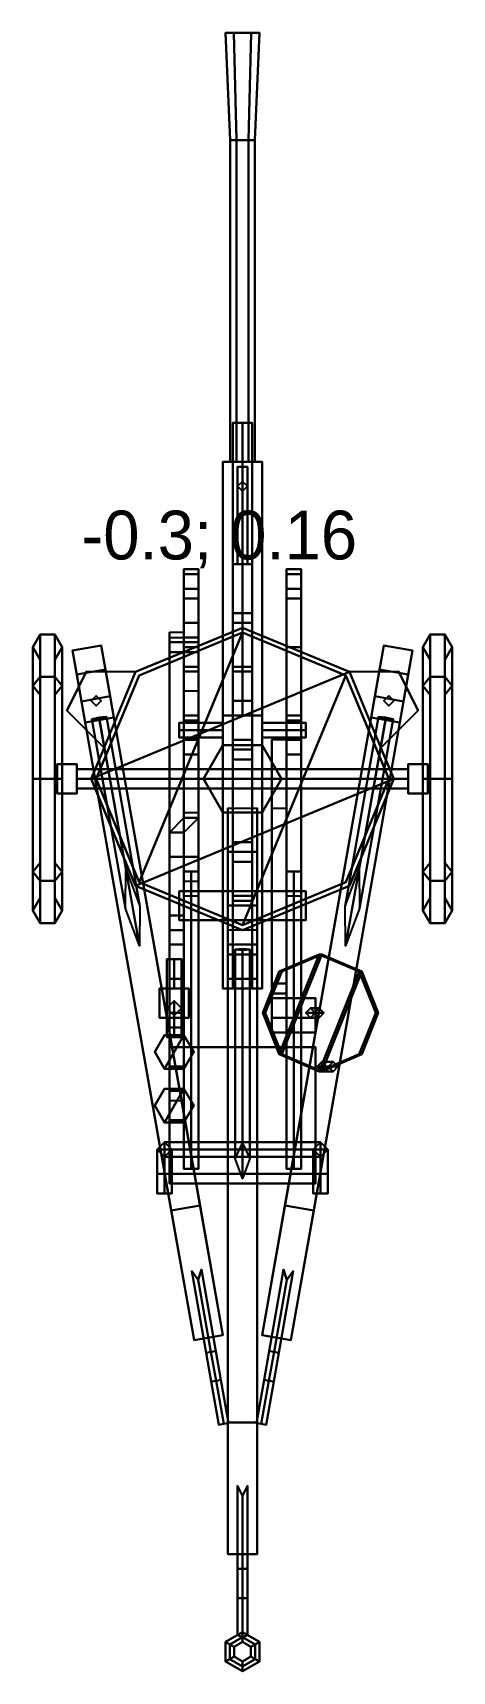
# Model space of a CAD drawing. Header units: millimetres. Extents: x -0.43 to 0.43, y -1.83 to 1.53.
import ezdxf

# ---------------------------------------------------------------- set-up
doc = ezdxf.new("R2010")
doc.units = ezdxf.units.MM
for name, color, linetype in [('base-transport', 7, 'Continuous'), ('gun', 1, 'Continuous'), ('legs', 4, 'Continuous'), ('sleeve', 5, 'Continuous'), ('turret', 2, 'Continuous'), ('wheels', 2, 'Continuous')]:
    doc.layers.add(name, color=color, linetype=linetype)

msp = doc.modelspace()

# ---------------------------------------------------------------- texts
at = {"layer": 'base-transport'}
msp.add_text('-0.3; 0.16', height=0.1, dxfattribs=at).set_placement((-0.33, 0.45))

# ---------------------------------------------------------------- linework, layer by layer
at = {"layer": 'base-transport'}
for points in [[(0, 0.31, 0.22), (-0.2192, 0.2192, 0.22), (-0.31, 0, 0.22), (0.2192, 0.2192, 0.22)], [(0, 0.31, 0.18), (-0.2192, 0.2192, 0.18), (-0.2192, 0.2192, 0.22), (0, 0.31, 0.22)], [(0.2192, 0.2192, 0.18), (0, 0.31, 0.18), (0, 0.31, 0.22), (0.2192, 0.2192, 0.22)], [(-0.32, 0.22, 0.18), (-0.36, 0.14, 0.18), (-0.36, 0.14, 0.22), (-0.32, 0.22, 0.22)], [(-0.32, 0.22, 0.22), (-0.36, 0.14, 0.22), (-0.2836, 0.0636, 0.22), (-0.2192, 0.2192, 0.22)], [(-0.2192, 0.2192, 0.18), (-0.32, 0.22, 0.18), (-0.32, 0.22, 0.22), (-0.2192, 0.2192, 0.22)], [(0.2192, 0.2192, 0.22), (-0.31, 0, 0.22), (-0.2192, -0.2192, 0.22), (0.31, 0, 0.22)], [(0.2192, 0.2192, 0.22), (0.32, 0.22, 0.22), (0.32, 0.22, 0.18), (0.2192, 0.2192, 0.18)], [(0.2836, 0.0636, 0.22), (0.36, 0.14, 0.22), (0.32, 0.22, 0.22), (0.2192, 0.2192, 0.22)], [(0.32, 0.22, 0.22), (0.36, 0.14, 0.22), (0.36, 0.14, 0.18), (0.32, 0.22, 0.18)], [(-0.3, 0.17, 0.22), (-0.31, 0.16, 0.22), (-0.31, 0.16, 0.24), (-0.3, 0.17, 0.24)], [(-0.29, 0.16, 0.24), (-0.3, 0.17, 0.24), (-0.31, 0.16, 0.24), (-0.3, 0.15, 0.24)], [(-0.29, 0.16, 0.22), (-0.3, 0.17, 0.22), (-0.3, 0.17, 0.24), (-0.29, 0.16, 0.24)], [(0.3, 0.17, 0.22), (0.29, 0.16, 0.22), (0.29, 0.16, 0.24), (0.3, 0.17, 0.24)], [(0.31, 0.16, 0.24), (0.3, 0.17, 0.24), (0.29, 0.16, 0.24), (0.3, 0.15, 0.24)], [(0.31, 0.16, 0.22), (0.3, 0.17, 0.22), (0.3, 0.17, 0.24), (0.31, 0.16, 0.24)], [(-0.36, 0.14, 0.18), (-0.2836, 0.0636, 0.18), (-0.2836, 0.0636, 0.22), (-0.36, 0.14, 0.22)], [(-0.31, 0.16, 0.22), (-0.3, 0.15, 0.22), (-0.3, 0.15, 0.24), (-0.31, 0.16, 0.24)], [(-0.3, 0.15, 0.22), (-0.29, 0.16, 0.22), (-0.29, 0.16, 0.24), (-0.3, 0.15, 0.24)], [(0.36, 0.14, 0.22), (0.2836, 0.0636, 0.22), (0.2836, 0.0636, 0.18), (0.36, 0.14, 0.18)], [(0.29, 0.16, 0.22), (0.3, 0.15, 0.22), (0.3, 0.15, 0.24), (0.29, 0.16, 0.24)], [(0.3, 0.15, 0.22), (0.31, 0.16, 0.22), (0.31, 0.16, 0.24), (0.3, 0.15, 0.24)], [(-0.04, 0.0693, 0.09), (-0.08, 0, 0.09), (-0.08, 0, 0.18), (-0.04, 0.0693, 0.18)], [(0.04, 0.0693, 0.09), (-0.04, 0.0693, 0.09), (-0.04, 0.0693, 0.18), (0.04, 0.0693, 0.18)], [(0.08, 0, 0.09), (0.04, 0.0693, 0.09), (0.04, 0.0693, 0.18), (0.08, 0, 0.18)], [(-0.2836, 0.0636, 0.18), (-0.31, 0, 0.18), (-0.31, 0, 0.22), (-0.2836, 0.0636, 0.22)], [(0.31, 0, 0.18), (0.2836, 0.0636, 0.18), (0.2836, 0.0636, 0.22), (0.31, 0, 0.22)], [(-0.34, 0.03, 0.06), (-0.34, 0.03, -0.03), (-0.38, 0.03, -0.03), (-0.38, 0.03, 0.06)], [(-0.34, 0.03, -0.03), (-0.34, -0.03, -0.03), (-0.38, -0.03, -0.03), (-0.38, 0.03, -0.03)], [(-0.38, 0.03, -0.03), (-0.38, -0.03, -0.03), (-0.38, -0.03, 0.06), (-0.38, 0.03, 0.06)], [(-0.38, 0.03, 0.06), (-0.38, -0.03, 0.06), (-0.34, -0.03, 0.06), (-0.34, 0.03, 0.06)], [(-0.34, -0.03, 0.06), (-0.34, -0.03, -0.03), (-0.34, 0.03, -0.03), (-0.34, 0.03, 0.06)], [(0.34, 0, 0.05), (0.34, 0.02, 0.03), (-0.34, 0.02, 0.03), (-0.34, 0, 0.05)], [(0.34, 0.02, 0.03), (0.34, 0, 0.01), (-0.34, 0, 0.01), (-0.34, 0.02, 0.03)], [(0.34, 0, 0.01), (0.34, -0.02, 0.03), (-0.34, -0.02, 0.03), (-0.34, 0, 0.01)], [(-0.31, 0, 0.18), (-0.2192, -0.2192, 0.18), (-0.2192, -0.2192, 0.22), (-0.31, 0, 0.22)], [(0.31, 0, 0.22), (-0.2192, -0.2192, 0.22), (0, -0.31, 0.22), (0.2192, -0.2192, 0.22)], [(-0.08, 0, 0.09), (-0.04, -0.0693, 0.09), (-0.04, -0.0693, 0.18), (-0.08, 0, 0.18)], [(0.04, -0.0693, 0.09), (0.08, 0, 0.09), (0.08, 0, 0.18), (0.04, -0.0693, 0.18)], [(0.2192, -0.2192, 0.18), (0.31, 0, 0.18), (0.31, 0, 0.22), (0.2192, -0.2192, 0.22)], [(0.34, 0.03, -0.03), (0.34, -0.03, -0.03), (0.34, -0.03, 0.06), (0.34, 0.03, 0.06)], [(0.34, 0.03, 0.06), (0.34, -0.03, 0.06), (0.38, -0.03, 0.06), (0.38, 0.03, 0.06)], [(0.38, 0.03, 0.06), (0.38, 0.03, -0.03), (0.34, 0.03, -0.03), (0.34, 0.03, 0.06)], [(0.38, 0.03, -0.03), (0.38, -0.03, -0.03), (0.34, -0.03, -0.03), (0.34, 0.03, -0.03)], [(0.38, -0.03, 0.06), (0.38, -0.03, -0.03), (0.38, 0.03, -0.03), (0.38, 0.03, 0.06)], [(-0.38, -0.03, 0.06), (-0.38, -0.03, -0.03), (-0.34, -0.03, -0.03), (-0.34, -0.03, 0.06)], [(0.34, -0.02, 0.03), (0.34, 0, 0.05), (-0.34, 0, 0.05), (-0.34, -0.02, 0.03)], [(0.34, -0.03, 0.06), (0.34, -0.03, -0.03), (0.38, -0.03, -0.03), (0.38, -0.03, 0.06)], [(-0.03, -0.06, 0.1), (-0.03, -0.15, 0.1), (-0.03, -0.31, 0.18), (-0.03, -0.06, 0.18)], [(0.03, -0.06, 0.1), (0.03, -0.15, 0.1), (-0.03, -0.15, 0.1), (-0.03, -0.06, 0.1)], [(0.03, -0.31, 0.18), (0.03, -0.15, 0.1), (0.03, -0.06, 0.1), (0.03, -0.06, 0.18)], [(-0.04, -0.0693, 0.09), (0.04, -0.0693, 0.09), (0.04, -0.0693, 0.18), (-0.04, -0.0693, 0.18)], [(0.03, -0.15, 0.1), (0.03, -0.26, 0.03), (-0.03, -0.26, 0.03), (-0.03, -0.15, 0.1)], [(-0.03, -0.15, 0.1), (-0.03, -0.26, 0.03), (-0.03, -0.34, 0.03), (-0.03, -0.31, 0.18)], [(0.03, -0.34, 0.03), (0.03, -0.26, 0.03), (0.03, -0.15, 0.1), (0.03, -0.31, 0.18)], [(-0.2192, -0.2192, 0.18), (0, -0.31, 0.18), (0, -0.31, 0.22), (-0.2192, -0.2192, 0.22)], [(0, -0.31, 0.18), (0.2192, -0.2192, 0.18), (0.2192, -0.2192, 0.22), (0, -0.31, 0.22)], [(-0.03, -0.34, 0.03), (-0.03, -0.26, 0.03), (0.03, -0.26, 0.03), (0.03, -0.34, 0.03)], [(0.03, -0.34, 0.26), (0.03, -0.31, 0.18), (-0.03, -0.31, 0.18), (-0.03, -0.34, 0.26)], [(-0.03, -0.31, 0.18), (-0.03, -0.34, 0.03), (-0.03, -0.41, 0.19), (-0.03, -0.34, 0.26)], [(0.03, -0.41, 0.19), (0.03, -0.34, 0.03), (0.03, -0.31, 0.18), (0.03, -0.34, 0.26)], [(-0.03, -0.34, 0.26), (-0.03, -0.41, 0.19), (-0.03, -0.41, 0.29), (-0.03, -0.36, 0.29)], [(-0.03, -0.41, 0.19), (-0.03, -0.34, 0.03), (0.03, -0.34, 0.03), (0.03, -0.41, 0.19)], [(0.03, -0.36, 0.29), (0.03, -0.34, 0.26), (-0.03, -0.34, 0.26), (-0.03, -0.36, 0.29)], [(-0.03, -0.36, 0.29), (-0.03, -0.41, 0.29), (0.03, -0.41, 0.29), (0.03, -0.36, 0.29)], [(0, -0.3487, 0.0949), (-0.015, -0.35, 0.08), (-0.015, -0.7784, 0.1175), (0, -0.7472, 0.1298)], [(-0.015, -0.35, 0.08), (0, -0.3513, 0.0651), (0, -0.8195, 0.106), (-0.015, -0.7784, 0.1175)], [(0.015, -0.35, 0.08), (0, -0.3487, 0.0949), (0, -0.7472, 0.1298), (0.015, -0.7784, 0.1175)], [(0, -0.3513, 0.0651), (0.015, -0.35, 0.08), (0.015, -0.7784, 0.1175), (0, -0.8195, 0.106)], [(0.03, -0.41, 0.29), (0.03, -0.41, 0.19), (0.03, -0.34, 0.26), (0.03, -0.36, 0.29)], [(-0.03, -0.41, 0.29), (-0.03, -1.59, 0.01), (0.03, -1.59, 0.01), (0.03, -0.41, 0.29)], [(-0.03, -0.41, 0.19), (-0.03, -1.32), (-0.03, -1.59, 0.01), (-0.03, -0.41, 0.29)], [(0.03, -0.41, 0.19), (0.03, -1.32), (-0.03, -1.32), (-0.03, -0.41, 0.19)], [(0.03, -1.59, 0.01), (0.03, -1.32), (0.03, -0.41, 0.19), (0.03, -0.41, 0.29)], [(-0.03, -1.59, 0.01), (-0.03, -1.32), (0.03, -1.32), (0.03, -1.59, 0.01)], [(-0.01, -1.45), (0, -1.47, -0.01), (0, -1.62, -0.01), (-0.01, -1.62)], [(0, -1.47, 0.01), (-0.01, -1.45), (-0.01, -1.62), (0, -1.62, 0.01)], [(0, -1.47, -0.01), (0.01, -1.45), (0.01, -1.62), (0, -1.62, -0.01)], [(0.01, -1.45), (0, -1.47, 0.01), (0, -1.62, 0.01), (0.01, -1.62)], [(-0.01, -1.62), (0, -1.62, -0.01), (0, -1.68, 0.04), (-0.01, -1.68, 0.05)], [(0, -1.62, 0.01), (-0.01, -1.62), (-0.01, -1.68, 0.05), (0, -1.68, 0.06)], [(0, -1.62, -0.01), (0.01, -1.62), (0.01, -1.68, 0.05), (0, -1.68, 0.04)], [(0.01, -1.62), (0, -1.62, 0.01), (0, -1.68, 0.06), (0.01, -1.68, 0.05)], [(-0.01, -1.68, 0.05), (0, -1.68, 0.04), (0, -1.76, 0.04), (-0.01, -1.7558, 0.05)], [(0, -1.68, 0.06), (-0.01, -1.68, 0.05), (-0.01, -1.7558, 0.05), (0, -1.76, 0.06)], [(0, -1.68, 0.04), (0.01, -1.68, 0.05), (0.01, -1.7558, 0.05), (0, -1.76, 0.04)], [(0.01, -1.68, 0.05), (0, -1.68, 0.06), (0, -1.76, 0.06), (0.01, -1.7558, 0.05)], [(-0.0346, -1.77, 0.05), (-0.026, -1.775, 0.06), (0, -1.76, 0.06), (0, -1.75, 0.05)], [(-0.026, -1.775, 0.04), (-0.0346, -1.77, 0.05), (0, -1.75, 0.05), (0, -1.76, 0.04)], [(-0.0346, -1.81, 0.05), (-0.026, -1.805, 0.06), (-0.026, -1.775, 0.06), (-0.0346, -1.77, 0.05)], [(-0.026, -1.805, 0.04), (-0.0346, -1.81, 0.05), (-0.0346, -1.77, 0.05), (-0.026, -1.775, 0.04)], [(-0.026, -1.775, 0.06), (-0.0173, -1.78, 0.05), (0, -1.77, 0.05), (0, -1.76, 0.06)], [(-0.0173, -1.78, 0.05), (-0.026, -1.775, 0.04), (0, -1.76, 0.04), (0, -1.77, 0.05)], [(-0.026, -1.805, 0.06), (-0.0173, -1.8, 0.05), (-0.0173, -1.78, 0.05), (-0.026, -1.775, 0.06)], [(-0.0173, -1.8, 0.05), (-0.026, -1.805, 0.04), (-0.026, -1.775, 0.04), (-0.0173, -1.78, 0.05)], [(0, -1.75, 0.05), (0, -1.76, 0.06), (0.026, -1.775, 0.06), (0.0346, -1.77, 0.05)], [(0, -1.76, 0.04), (0, -1.75, 0.05), (0.0346, -1.77, 0.05), (0.026, -1.775, 0.04)], [(0, -1.76, 0.06), (0, -1.77, 0.05), (0.0173, -1.78, 0.05), (0.026, -1.775, 0.06)], [(0, -1.77, 0.05), (0, -1.76, 0.04), (0.026, -1.775, 0.04), (0.0173, -1.78, 0.05)], [(0.026, -1.775, 0.06), (0.0173, -1.78, 0.05), (0.0173, -1.8, 0.05), (0.026, -1.805, 0.06)], [(0.0173, -1.78, 0.05), (0.026, -1.775, 0.04), (0.026, -1.805, 0.04), (0.0173, -1.8, 0.05)], [(0.0346, -1.77, 0.05), (0.026, -1.775, 0.06), (0.026, -1.805, 0.06), (0.0346, -1.81, 0.05)], [(0.026, -1.775, 0.04), (0.0346, -1.77, 0.05), (0.0346, -1.81, 0.05), (0.026, -1.805, 0.04)], [(0, -1.83, 0.05), (0, -1.82, 0.06), (-0.026, -1.805, 0.06), (-0.0346, -1.81, 0.05)], [(0, -1.82, 0.04), (0, -1.83, 0.05), (-0.0346, -1.81, 0.05), (-0.026, -1.805, 0.04)], [(0, -1.82, 0.06), (0, -1.81, 0.05), (-0.0173, -1.8, 0.05), (-0.026, -1.805, 0.06)], [(0, -1.81, 0.05), (0, -1.82, 0.04), (-0.026, -1.805, 0.04), (-0.0173, -1.8, 0.05)], [(0.026, -1.805, 0.06), (0.0173, -1.8, 0.05), (0, -1.81, 0.05), (0, -1.82, 0.06)], [(0.0173, -1.8, 0.05), (0.026, -1.805, 0.04), (0, -1.82, 0.04), (0, -1.81, 0.05)], [(0.0346, -1.81, 0.05), (0.026, -1.805, 0.06), (0, -1.82, 0.06), (0, -1.83, 0.05)], [(0.026, -1.805, 0.04), (0.0346, -1.81, 0.05), (0, -1.83, 0.05), (0, -1.82, 0.04)]]:
    msp.add_3dface(points, dxfattribs=at)
at = {"layer": 'gun'}
for points in [[(-0.0175, 1.53, 0.8603), (-0.035, 1.53, 0.83), (-0.025, 1.31, 0.83), (-0.0125, 1.31, 0.8517)], [(-0.0175, 1.53, 0.7997), (-0.035, 1.53, 0.83), (-0.0175, 1.53, 0.8603), (0.0175, 1.53, 0.7997)], [(-0.035, 1.53, 0.83), (-0.0175, 1.53, 0.7997), (-0.0125, 1.31, 0.8083), (-0.025, 1.31, 0.83)], [(0.0175, 1.53, 0.7997), (-0.0175, 1.53, 0.8603), (0.0175, 1.53, 0.8603), (0.035, 1.53, 0.83)], [(-0.0175, 1.53, 0.7997), (0.0175, 1.53, 0.7997), (0.0125, 1.31, 0.8083), (-0.0125, 1.31, 0.8083)], [(0.0175, 1.53, 0.8603), (-0.0175, 1.53, 0.8603), (-0.0125, 1.31, 0.8517), (0.0125, 1.31, 0.8517)], [(0.035, 1.53, 0.83), (0.0175, 1.53, 0.8603), (0.0125, 1.31, 0.8517), (0.025, 1.31, 0.83)], [(0.0175, 1.53, 0.7997), (0.035, 1.53, 0.83), (0.025, 1.31, 0.83), (0.0125, 1.31, 0.8083)], [(-0.025, 0.65, 0.83), (-0.0125, 0.65, 0.8517), (-0.0125, 1.31, 0.8517), (-0.025, 1.31, 0.83)], [(-0.0125, 0.65, 0.8083), (-0.025, 0.65, 0.83), (-0.025, 1.31, 0.83), (-0.0125, 1.31, 0.8083)], [(0.0125, 0.65, 0.8083), (-0.0125, 0.65, 0.8083), (-0.0125, 1.31, 0.8083), (0.0125, 1.31, 0.8083)], [(-0.0125, 0.65, 0.8517), (0.0125, 0.65, 0.8517), (0.0125, 1.31, 0.8517), (-0.0125, 1.31, 0.8517)], [(0.0125, 0.65, 0.8517), (0.025, 0.65, 0.83), (0.025, 1.31, 0.83), (0.0125, 1.31, 0.8517)], [(0.025, 0.65, 0.83), (0.0125, 0.65, 0.8083), (0.0125, 1.31, 0.8083), (0.025, 1.31, 0.83)]]:
    msp.add_3dface(points, dxfattribs=at)
at = {"layer": 'legs'}
for points in [[(-0.2896, 0.2735, 0.1), (-0.2809, 0.2243, 0.1), (-0.34, 0.2139, 0.1), (-0.3486, 0.2631, 0.1)], [(-0.2896, 0.2735, 0.18), (-0.2896, 0.2735, 0.1), (-0.3486, 0.2631, 0.1), (-0.3486, 0.2631, 0.18)], [(-0.2635, 0.1258, 0.18), (-0.2896, 0.2735, 0.18), (-0.3486, 0.2631, 0.18), (-0.3226, 0.1154, 0.18)], [(-0.2635, 0.1258, 0.18), (-0.2809, 0.2243, 0.1), (-0.2896, 0.2735, 0.1), (-0.2896, 0.2735, 0.18)], [(0.2896, 0.2735, 0.1), (0.2809, 0.2243, 0.1), (0.2635, 0.1258, 0.18), (0.2896, 0.2735, 0.18)], [(0.3226, 0.1154, 0.18), (0.3486, 0.2631, 0.18), (0.2896, 0.2735, 0.18), (0.2635, 0.1258, 0.18)], [(0.3486, 0.2631, 0.1), (0.34, 0.2139, 0.1), (0.2809, 0.2243, 0.1), (0.2896, 0.2735, 0.1)], [(0.3486, 0.2631, 0.18), (0.3486, 0.2631, 0.1), (0.2896, 0.2735, 0.1), (0.2896, 0.2735, 0.18)], [(-0.3486, 0.2631, 0.1), (-0.34, 0.2139, 0.1), (-0.3226, 0.1154, 0.18), (-0.3486, 0.2631, 0.18)], [(0.3226, 0.1154, 0.18), (0.34, 0.2139, 0.1), (0.3486, 0.2631, 0.1), (0.3486, 0.2631, 0.18)], [(-0.2809, 0.2243, 0.1), (-0.2712, 0.1693, 0.03), (-0.3303, 0.1589, 0.03), (-0.34, 0.2139, 0.1)], [(-0.34, 0.2139, 0.1), (-0.3303, 0.1589, 0.03), (-0.3226, 0.1154, 0.03), (-0.3226, 0.1154, 0.18)], [(-0.2635, 0.1258, 0.03), (-0.2712, 0.1693, 0.03), (-0.2809, 0.2243, 0.1), (-0.2635, 0.1258, 0.18)], [(0.2809, 0.2243, 0.1), (0.2712, 0.1693, 0.03), (0.2635, 0.1258, 0.03), (0.2635, 0.1258, 0.18)], [(0.34, 0.2139, 0.1), (0.3303, 0.1589, 0.03), (0.2712, 0.1693, 0.03), (0.2809, 0.2243, 0.1)], [(0.3226, 0.1154, 0.03), (0.3303, 0.1589, 0.03), (0.34, 0.2139, 0.1), (0.3226, 0.1154, 0.18)], [(-0.3226, 0.1154, 0.03), (-0.3303, 0.1589, 0.03), (-0.2712, 0.1693, 0.03), (-0.2635, 0.1258, 0.03)], [(0.2635, 0.1258, 0.03), (0.2712, 0.1693, 0.03), (0.3303, 0.1589, 0.03), (0.3226, 0.1154, 0.03)], [(-0.3226, 0.1154, 0.18), (-0.0993, -1.1509, 0.01), (-0.0402, -1.1405, 0.01), (-0.2635, 0.1258, 0.18)], [(-0.2635, 0.1258, 0.13), (-0.0871, -0.8746), (-0.1462, -0.885), (-0.3226, 0.1154, 0.13)], [(-0.3226, 0.1154, 0.13), (-0.3226, 0.1154, 0.03), (-0.2635, 0.1258, 0.03), (-0.2635, 0.1258, 0.13)], [(-0.3226, 0.1154, 0.13), (-0.1462, -0.885), (-0.0993, -1.1509, 0.01), (-0.3226, 0.1154, 0.18)], [(-0.294, 0.126, 0.0949), (-0.3086, 0.1221, 0.08), (-0.2401, -0.2661, 0.08), (-0.2392, -0.1847, 0.1)], [(-0.3086, 0.1221, 0.08), (-0.2936, 0.1234, 0.0651), (-0.2114, -0.3423, 0.07), (-0.2401, -0.2661, 0.08)], [(-0.279, 0.1273, 0.08), (-0.294, 0.126, 0.0949), (-0.2392, -0.1847, 0.1), (-0.2106, -0.2609, 0.08)], [(-0.2936, 0.1234, 0.0651), (-0.279, 0.1273, 0.08), (-0.2106, -0.2609, 0.08), (-0.2114, -0.3423, 0.07)], [(-0.0402, -1.1405, 0.01), (-0.0871, -0.8746), (-0.2635, 0.1258, 0.13), (-0.2635, 0.1258, 0.18)], [(0.2635, 0.1258, 0.18), (0.0402, -1.1405, 0.01), (0.0993, -1.1509, 0.01), (0.3226, 0.1154, 0.18)], [(0.2635, 0.1258, 0.13), (0.0871, -0.8746), (0.0402, -1.1405, 0.01), (0.2635, 0.1258, 0.18)], [(0.3226, 0.1154, 0.13), (0.1462, -0.885), (0.0871, -0.8746), (0.2635, 0.1258, 0.13)], [(0.0993, -1.1509, 0.01), (0.1462, -0.885), (0.3226, 0.1154, 0.13), (0.3226, 0.1154, 0.18)], [(0.294, 0.126, 0.0949), (0.279, 0.1273, 0.08), (0.2106, -0.2609, 0.08), (0.2392, -0.1847, 0.1)], [(0.279, 0.1273, 0.08), (0.2936, 0.1234, 0.0651), (0.2114, -0.3423, 0.07), (0.2106, -0.2609, 0.08)], [(0.2936, 0.1234, 0.0651), (0.3086, 0.1221, 0.08), (0.2401, -0.2661, 0.08), (0.2114, -0.3423, 0.07)], [(0.3086, 0.1221, 0.08), (0.294, 0.126, 0.0949), (0.2392, -0.1847, 0.1), (0.2401, -0.2661, 0.08)], [(0.2635, 0.1258, 0.13), (0.2635, 0.1258, 0.03), (0.3226, 0.1154, 0.03), (0.3226, 0.1154, 0.13)], [(-0.0993, -1.1509, 0.01), (-0.1462, -0.885), (-0.0871, -0.8746), (-0.0402, -1.1405, 0.01)], [(0.0402, -1.1405, 0.01), (0.0871, -0.8746), (0.1462, -0.885), (0.0993, -1.1509, 0.01)], [(-0.0842, -1.0061), (-0.0906, -1.0275, 0.01), (-0.0646, -1.1752, 0.01), (-0.0547, -1.1735)], [(-0.0906, -1.0275, -0.01), (-0.0842, -1.0061), (-0.0547, -1.1735), (-0.0646, -1.1752, -0.01)], [(0.0842, -1.0061), (0.0906, -1.0275, -0.01), (0.0646, -1.1752, -0.01), (0.0547, -1.1735)], [(0.0906, -1.0275, 0.01), (0.0842, -1.0061), (0.0547, -1.1735), (0.0646, -1.1752, 0.01)], [(-0.0906, -1.0275, 0.01), (-0.1039, -1.0095), (-0.0744, -1.177), (-0.0646, -1.1752, 0.01)], [(-0.1039, -1.0095), (-0.0906, -1.0275, -0.01), (-0.0646, -1.1752, -0.01), (-0.0744, -1.177)], [(0.0906, -1.0275, -0.01), (0.1039, -1.0095), (0.0744, -1.177), (0.0646, -1.1752, -0.01)], [(0.1039, -1.0095), (0.0906, -1.0275, 0.01), (0.0646, -1.1752, 0.01), (0.0744, -1.177)], [(-0.0646, -1.1752, 0.01), (-0.0744, -1.177), (-0.064, -1.236, 0.05), (-0.0541, -1.2343, 0.06)], [(-0.0744, -1.177), (-0.0646, -1.1752, -0.01), (-0.0541, -1.2343, 0.04), (-0.064, -1.236, 0.05)], [(-0.0547, -1.1735), (-0.0646, -1.1752, 0.01), (-0.0541, -1.2343, 0.06), (-0.0443, -1.2326, 0.05)], [(-0.0646, -1.1752, -0.01), (-0.0547, -1.1735), (-0.0443, -1.2326, 0.05), (-0.0541, -1.2343, 0.04)], [(0.0547, -1.1735), (0.0646, -1.1752, -0.01), (0.0541, -1.2343, 0.04), (0.0443, -1.2326, 0.05)], [(0.0646, -1.1752, 0.01), (0.0547, -1.1735), (0.0443, -1.2326, 0.05), (0.0541, -1.2343, 0.06)], [(0.0646, -1.1752, -0.01), (0.0744, -1.177), (0.064, -1.236, 0.05), (0.0541, -1.2343, 0.04)], [(0.0744, -1.177), (0.0646, -1.1752, 0.01), (0.0541, -1.2343, 0.06), (0.064, -1.236, 0.05)], [(-0.0541, -1.2343, 0.06), (-0.064, -1.236, 0.05), (-0.0484, -1.3247, 0.05), (-0.0385, -1.3229, 0.06)], [(-0.064, -1.236, 0.05), (-0.0541, -1.2343, 0.04), (-0.0385, -1.3229, 0.04), (-0.0484, -1.3247, 0.05)], [(-0.0443, -1.2326, 0.05), (-0.0541, -1.2343, 0.06), (-0.0385, -1.3229, 0.06), (-0.0287, -1.3212, 0.05)], [(-0.0541, -1.2343, 0.04), (-0.0443, -1.2326, 0.05), (-0.0287, -1.3212, 0.05), (-0.0385, -1.3229, 0.04)], [(0.0443, -1.2326, 0.05), (0.0541, -1.2343, 0.04), (0.0385, -1.3229, 0.04), (0.0287, -1.3212, 0.05)], [(0.0541, -1.2343, 0.06), (0.0443, -1.2326, 0.05), (0.0287, -1.3212, 0.05), (0.0385, -1.3229, 0.06)], [(0.0541, -1.2343, 0.04), (0.064, -1.236, 0.05), (0.0484, -1.3247, 0.05), (0.0385, -1.3229, 0.04)], [(0.064, -1.236, 0.05), (0.0541, -1.2343, 0.06), (0.0385, -1.3229, 0.06), (0.0484, -1.3247, 0.05)], [(-0.0385, -1.3229, 0.06), (-0.0484, -1.3247, 0.05), (-0.0385, -1.3229, 0.04), (-0.0287, -1.3212, 0.05)], [(0.0385, -1.3229, 0.06), (0.0287, -1.3212, 0.05), (0.0385, -1.3229, 0.04), (0.0484, -1.3247, 0.05)]]:
    msp.add_3dface(points, dxfattribs=at)
at = {"layer": 'sleeve'}
for points in [[(-0.02, 0.13, 0.76), (0, 0.13, 0.78), (0, 0.73, 0.78), (-0.02, 0.73, 0.76)], [(0, 0.13, 0.74), (-0.02, 0.13, 0.76), (-0.02, 0.73, 0.76), (0, 0.73, 0.74)], [(0, 0.73, 0.78), (0.02, 0.73, 0.76), (0, 0.73, 0.74), (-0.02, 0.73, 0.76)], [(0, 0.13, 0.78), (0.02, 0.13, 0.76), (0.02, 0.73, 0.76), (0, 0.73, 0.78)], [(0.02, 0.13, 0.76), (0, 0.13, 0.74), (0, 0.73, 0.74), (0.02, 0.73, 0.76)], [(-0.02, 0.65, 0.8546), (0.02, 0.65, 0.8546), (0.04, 0.65, 0.82), (-0.04, 0.65, 0.82)], [(-0.04, 0.13, 0.82), (-0.02, 0.13, 0.8546), (-0.02, 0.65, 0.8546), (-0.04, 0.65, 0.82)], [(-0.02, 0.13, 0.7854), (-0.04, 0.13, 0.82), (-0.04, 0.65, 0.82), (-0.02, 0.65, 0.7854)], [(-0.04, 0.65, 0.82), (0.04, 0.65, 0.82), (0.02, 0.65, 0.7854), (-0.02, 0.65, 0.7854)], [(0.02, 0.13, 0.7854), (-0.02, 0.13, 0.7854), (-0.02, 0.65, 0.7854), (0.02, 0.65, 0.7854)], [(-0.02, 0.13, 0.8546), (0.02, 0.13, 0.8546), (0.02, 0.65, 0.8546), (-0.02, 0.65, 0.8546)], [(0, 0.44, 0.7), (-0.01, 0.44, 0.71), (-0.01, 0.64, 0.71), (0, 0.64, 0.7)], [(-0.01, 0.44, 0.71), (0, 0.44, 0.72), (0, 0.64, 0.72), (-0.01, 0.64, 0.71)], [(-0.01, 0.64, 0.71), (0, 0.64, 0.72), (0.01, 0.64, 0.71), (0, 0.64, 0.7)], [(0.01, 0.44, 0.71), (0, 0.44, 0.7), (0, 0.64, 0.7), (0.01, 0.64, 0.71)], [(0, 0.44, 0.72), (0.01, 0.44, 0.71), (0.01, 0.64, 0.71), (0, 0.64, 0.72)], [(0.02, 0.13, 0.8546), (0.04, 0.13, 0.82), (0.04, 0.65, 0.82), (0.02, 0.65, 0.8546)], [(0.04, 0.13, 0.82), (0.02, 0.13, 0.7854), (0.02, 0.65, 0.7854), (0.04, 0.65, 0.82)], [(0, 0.61, 0.62), (-0.01, 0.6, 0.62), (-0.01, 0.6, 0.74), (0, 0.61, 0.74)], [(0.01, 0.6, 0.62), (0, 0.59, 0.62), (-0.01, 0.6, 0.62), (0, 0.61, 0.62)], [(0.01, 0.6, 0.62), (0, 0.61, 0.62), (0, 0.61, 0.74), (0.01, 0.6, 0.74)], [(-0.01, 0.6, 0.62), (0, 0.59, 0.62), (0, 0.59, 0.74), (-0.01, 0.6, 0.74)], [(0, 0.59, 0.62), (0.01, 0.6, 0.62), (0.01, 0.6, 0.74), (0, 0.59, 0.74)], [(-0.02, 0.23, 0.55), (-0.02, 0.32, 0.66), (-0.02, 0.44, 0.57), (-0.02, 0.34, 0.49)], [(-0.02, 0.34, 0.49), (-0.02, 0.44, 0.57), (0.02, 0.44, 0.57), (0.02, 0.34, 0.49)], [(-0.02, 0.32, 0.66), (-0.02, 0.32, 0.74), (-0.02, 0.44, 0.74), (-0.02, 0.44, 0.57)], [(-0.02, 0.44, 0.57), (-0.02, 0.44, 0.74), (0.02, 0.44, 0.74), (0.02, 0.44, 0.57)], [(0.02, 0.44, 0.57), (0.02, 0.32, 0.66), (0.02, 0.23, 0.55), (0.02, 0.34, 0.49)], [(0.02, 0.44, 0.74), (0.02, 0.32, 0.74), (0.02, 0.32, 0.66), (0.02, 0.44, 0.57)], [(-0.02, 0.16, 0.48), (-0.02, 0.23, 0.55), (-0.02, 0.34, 0.49), (-0.02, 0.22, 0.39)], [(-0.02, 0.22, 0.39), (-0.02, 0.34, 0.49), (0.02, 0.34, 0.49), (0.02, 0.22, 0.39)], [(0.02, 0.34, 0.49), (0.02, 0.23, 0.55), (0.02, 0.16, 0.48), (0.02, 0.22, 0.39)], [(0.02, 0.23, 0.55), (0.02, 0.32, 0.66), (-0.02, 0.32, 0.66), (-0.02, 0.23, 0.55)], [(0.02, 0.32, 0.66), (0.02, 0.32, 0.74), (-0.02, 0.32, 0.74), (-0.02, 0.32, 0.66)], [(0.02, 0.16, 0.48), (0.02, 0.23, 0.55), (-0.02, 0.23, 0.55), (-0.02, 0.16, 0.48)], [(-0.02, 0.06, 0.47), (-0.02, 0.16, 0.48), (-0.02, 0.22, 0.39), (-0.02, 0.08, 0.38)], [(-0.02, 0.08, 0.38), (-0.02, 0.22, 0.39), (0.02, 0.22, 0.39), (0.02, 0.08, 0.38)], [(0.02, 0.22, 0.39), (0.02, 0.16, 0.48), (0.02, 0.06, 0.47), (0.02, 0.08, 0.38)], [(-0.02, 0.06, 0.47), (-0.02, 0.06, 0.73), (-0.02, 0.16, 0.73), (-0.02, 0.16, 0.48)], [(-0.02, 0.16, 0.48), (-0.02, 0.16, 0.73), (0.02, 0.16, 0.73), (0.02, 0.16, 0.48)], [(0.02, 0.16, 0.73), (0.02, 0.06, 0.73), (0.02, 0.06, 0.47), (0.02, 0.16, 0.48)], [(-0.04, 0.1, 0.835), (-0.04, 0.115, 0.82), (-0.13, 0.115, 0.82), (-0.13, 0.1, 0.835)], [(-0.04, 0.115, 0.82), (-0.04, 0.1, 0.805), (-0.13, 0.1, 0.805), (-0.13, 0.115, 0.82)], [(-0.13, 0.1, 0.835), (-0.13, 0.115, 0.82), (-0.13, 0.1, 0.805), (-0.13, 0.085, 0.82)], [(-0.04, -0.43, 0.87), (-0.04, 0.13, 0.87), (-0.04, 0.13, 0.73), (-0.04, -0.43, 0.73)], [(-0.04, 0.13, 0.73), (-0.04, 0.13, 0.87), (0.04, 0.13, 0.87), (0.04, 0.13, 0.73)], [(-0.04, -0.43, 0.73), (-0.04, 0.13, 0.73), (0.04, 0.13, 0.73), (0.04, -0.43, 0.73)], [(0.04, -0.43, 0.87), (0.04, 0.13, 0.87), (-0.04, 0.13, 0.87), (-0.04, -0.43, 0.87)], [(0.04, 0.13, 0.73), (0.04, 0.13, 0.87), (0.04, -0.43, 0.87), (0.04, -0.43, 0.73)], [(0.13, 0.115, 0.82), (0.13, 0.1, 0.805), (0.04, 0.1, 0.805), (0.04, 0.115, 0.82)], [(0.13, 0.1, 0.835), (0.13, 0.115, 0.82), (0.04, 0.115, 0.82), (0.04, 0.1, 0.835)], [(0.13, 0.085, 0.82), (0.13, 0.1, 0.805), (0.13, 0.115, 0.82), (0.13, 0.1, 0.835)], [(-0.04, 0.085, 0.82), (-0.04, 0.1, 0.835), (-0.13, 0.1, 0.835), (-0.13, 0.085, 0.82)], [(-0.04, 0.1, 0.805), (-0.04, 0.085, 0.82), (-0.13, 0.085, 0.82), (-0.13, 0.1, 0.805)], [(-0.02, -0.13, 0.56), (-0.02, 0.06, 0.47), (-0.02, 0.08, 0.38), (-0.02, -0.17, 0.47)], [(-0.02, -0.17, 0.47), (-0.02, 0.08, 0.38), (0.02, 0.08, 0.38), (0.02, -0.17, 0.47)], [(0.02, 0.08, 0.38), (0.02, 0.06, 0.47), (0.02, -0.13, 0.56), (0.02, -0.17, 0.47)], [(0.13, 0.1, 0.805), (0.13, 0.085, 0.82), (0.04, 0.085, 0.82), (0.04, 0.1, 0.805)], [(0.13, 0.085, 0.82), (0.13, 0.1, 0.835), (0.04, 0.1, 0.835), (0.04, 0.085, 0.82)], [(0.02, -0.13, 0.56), (0.02, 0.06, 0.47), (-0.02, 0.06, 0.47), (-0.02, -0.13, 0.56)], [(-0.02, 0.04, 0.64), (-0.02, 0.04, 0.73), (-0.02, 0.06, 0.73), (-0.02, 0.06, 0.62)], [(-0.02, 0.04, 0.64), (-0.02, 0.06, 0.62), (0.02, 0.06, 0.62), (0.02, 0.04, 0.64)], [(-0.02, 0.06, 0.62), (-0.02, 0.06, 0.47), (0.02, 0.06, 0.47), (0.02, 0.06, 0.62)], [(-0.02, -0.43, 0.64), (-0.02, -0.43, 0.73), (-0.02, 0.04, 0.73), (-0.02, 0.04, 0.64)], [(-0.02, -0.13, 0.64), (-0.02, 0.04, 0.64), (0.02, 0.04, 0.64), (0.02, -0.13, 0.64)], [(0.02, 0.04, 0.64), (0.02, 0.04, 0.64), (-0.02, 0.04, 0.64)], [(0.02, 0.06, 0.73), (0.02, 0.04, 0.73), (0.02, 0.04, 0.64), (0.02, 0.06, 0.62)], [(0.02, 0.04, 0.73), (0.02, -0.43, 0.73), (0.02, -0.43, 0.64), (0.02, 0.04, 0.64)], [(-0.02, -0.17, 0.6), (-0.02, -0.13, 0.56), (-0.02, -0.17, 0.47), (-0.02, -0.24, 0.53)], [(0.02, -0.17, 0.6), (0.02, -0.13, 0.56), (-0.02, -0.13, 0.56), (-0.02, -0.17, 0.6)], [(-0.02, -0.13, 0.64), (-0.02, -0.17, 0.61), (-0.02, -0.26, 0.57), (-0.02, -0.25, 0.6)], [(0.02, -0.13, 0.64), (0.02, -0.17, 0.61), (-0.02, -0.17, 0.61), (-0.02, -0.13, 0.64)], [(-0.02, -0.13, 0.64), (-0.02, -0.13, 0.64), (-0.02, -0.25, 0.6), (-0.02, -0.29, 0.64)], [(0.02, -0.13, 0.64), (0.02, -0.13, 0.64), (-0.02, -0.13, 0.64)], [(0.02, -0.17, 0.47), (0.02, -0.13, 0.56), (0.02, -0.17, 0.6), (0.02, -0.24, 0.53)], [(0.02, -0.26, 0.57), (0.02, -0.17, 0.61), (0.02, -0.13, 0.64), (0.02, -0.25, 0.6)], [(0.02, -0.25, 0.6), (0.02, -0.13, 0.64), (0.02, -0.13, 0.64), (0.02, -0.29, 0.64)], [(-0.02, -0.24, 0.53), (-0.02, -0.17, 0.47), (0.02, -0.17, 0.47), (0.02, -0.24, 0.53)], [(-0.02, -0.17, 0.61), (-0.02, -0.17, 0.6), (-0.02, -0.24, 0.53), (-0.02, -0.26, 0.57)], [(0.02, -0.17, 0.61), (0.02, -0.17, 0.6), (-0.02, -0.17, 0.6), (-0.02, -0.17, 0.61)], [(0.02, -0.24, 0.53), (0.02, -0.17, 0.6), (0.02, -0.17, 0.61), (0.02, -0.26, 0.57)], [(-0.02, -0.26, 0.57), (-0.02, -0.24, 0.53), (0.02, -0.24, 0.53), (0.02, -0.26, 0.57)], [(-0.02, -0.25, 0.6), (-0.02, -0.26, 0.57), (0.02, -0.26, 0.57), (0.02, -0.25, 0.6)], [(-0.02, -0.29, 0.64), (-0.02, -0.25, 0.6), (0.02, -0.25, 0.6), (0.02, -0.29, 0.64)], [(-0.02, -0.43, 0.64), (-0.02, -0.29, 0.64), (0.02, -0.29, 0.64), (0.02, -0.43, 0.64)], [(0.04, -0.43, 0.73), (0.04, -0.43, 0.87), (-0.04, -0.43, 0.87), (-0.04, -0.43, 0.73)], [(0.02, -0.43, 0.64), (0.02, -0.43, 0.73), (-0.02, -0.43, 0.73), (-0.02, -0.43, 0.64)]]:
    msp.add_3dface(points, dxfattribs=at)
at = {"layer": 'turret'}
for points in [[(-0.12, 0.43, 0.47), (-0.12, 0.39, 0.37), (-0.12, 0.1, 0.52), (-0.12, 0.12, 0.56)], [(-0.09, 0.43, 0.47), (-0.09, 0.39, 0.37), (-0.12, 0.39, 0.37), (-0.12, 0.43, 0.47)], [(-0.12, 0.42, 0.61), (-0.12, 0.43, 0.54), (-0.12, 0.12, 0.76), (-0.12, 0.05, 0.81)], [(-0.12, 0.43, 0.54), (-0.12, 0.43, 0.47), (-0.12, 0.12, 0.56), (-0.12, 0.12, 0.76)], [(-0.09, 0.42, 0.61), (-0.09, 0.43, 0.54), (-0.12, 0.43, 0.54), (-0.12, 0.42, 0.61)], [(-0.09, 0.43, 0.54), (-0.09, 0.43, 0.47), (-0.12, 0.43, 0.47), (-0.12, 0.43, 0.54)], [(-0.09, 0.05, 0.81), (-0.09, 0.42, 0.61), (-0.12, 0.42, 0.61), (-0.12, 0.05, 0.81)], [(-0.12, 0.05, 0.81), (-0.12, 0.42, 0.61), (-0.09, 0.42, 0.61), (-0.09, 0.05, 0.81)], [(-0.12, 0.37, 0.72), (-0.12, 0.42, 0.61), (-0.12, 0.05, 0.81), (-0.12, 0.08, 0.87)], [(-0.09, 0.37, 0.72), (-0.09, 0.42, 0.61), (-0.12, 0.42, 0.61), (-0.12, 0.37, 0.72)], [(-0.09, 0.1, 0.52), (-0.09, 0.39, 0.37), (-0.09, 0.43, 0.47), (-0.09, 0.12, 0.56)], [(-0.09, 0.12, 0.76), (-0.09, 0.43, 0.54), (-0.09, 0.42, 0.61), (-0.09, 0.05, 0.81)], [(-0.09, 0.12, 0.56), (-0.09, 0.43, 0.47), (-0.09, 0.43, 0.54), (-0.09, 0.12, 0.76)], [(-0.09, 0.05, 0.81), (-0.09, 0.42, 0.61), (-0.09, 0.37, 0.72), (-0.09, 0.08, 0.87)], [(0.09, 0.43, 0.47), (0.09, 0.39, 0.37), (0.09, 0.1, 0.52), (0.09, 0.12, 0.56)], [(0.12, 0.43, 0.47), (0.12, 0.39, 0.37), (0.09, 0.39, 0.37), (0.09, 0.43, 0.47)], [(0.09, 0.42, 0.61), (0.09, 0.43, 0.54), (0.09, 0.12, 0.76), (0.09, 0.05, 0.81)], [(0.09, 0.43, 0.54), (0.09, 0.43, 0.47), (0.09, 0.12, 0.56), (0.09, 0.12, 0.76)], [(0.12, 0.42, 0.61), (0.12, 0.43, 0.54), (0.09, 0.43, 0.54), (0.09, 0.42, 0.61)], [(0.12, 0.43, 0.54), (0.12, 0.43, 0.47), (0.09, 0.43, 0.47), (0.09, 0.43, 0.54)], [(0.12, 0.05, 0.81), (0.12, 0.42, 0.61), (0.09, 0.42, 0.61), (0.09, 0.05, 0.81)], [(0.09, 0.37, 0.72), (0.09, 0.42, 0.61), (0.09, 0.05, 0.81), (0.09, 0.08, 0.87)], [(0.09, 0.05, 0.81), (0.09, 0.42, 0.61), (0.12, 0.42, 0.61), (0.12, 0.05, 0.81)], [(0.12, 0.37, 0.72), (0.12, 0.42, 0.61), (0.09, 0.42, 0.61), (0.09, 0.37, 0.72)], [(0.12, 0.1, 0.52), (0.12, 0.39, 0.37), (0.12, 0.43, 0.47), (0.12, 0.12, 0.56)], [(0.12, 0.12, 0.76), (0.12, 0.43, 0.54), (0.12, 0.42, 0.61), (0.12, 0.05, 0.81)], [(0.12, 0.12, 0.56), (0.12, 0.43, 0.47), (0.12, 0.43, 0.54), (0.12, 0.12, 0.76)], [(0.12, 0.05, 0.81), (0.12, 0.42, 0.61), (0.12, 0.37, 0.72), (0.12, 0.08, 0.87)], [(-0.12, 0.39, 0.37), (-0.12, 0.27, 0.29), (-0.12, -0.24, 0.29), (-0.12, 0.1, 0.52)], [(-0.09, 0.39, 0.37), (-0.09, 0.27, 0.29), (-0.12, 0.27, 0.29), (-0.12, 0.39, 0.37)], [(-0.12, 0.27, 0.82), (-0.12, 0.37, 0.72), (-0.12, 0.08, 0.87), (-0.12, 0.13, 0.87)], [(-0.09, 0.27, 0.82), (-0.09, 0.37, 0.72), (-0.12, 0.37, 0.72), (-0.12, 0.27, 0.82)], [(-0.09, -0.24, 0.29), (-0.09, 0.27, 0.29), (-0.09, 0.39, 0.37), (-0.09, 0.1, 0.52)], [(-0.09, 0.08, 0.87), (-0.09, 0.37, 0.72), (-0.09, 0.27, 0.82), (-0.09, 0.13, 0.87)], [(0.09, 0.39, 0.37), (0.09, 0.27, 0.29), (0.09, -0.24, 0.29), (0.09, 0.1, 0.52)], [(0.12, 0.39, 0.37), (0.12, 0.27, 0.29), (0.09, 0.27, 0.29), (0.09, 0.39, 0.37)], [(0.09, 0.27, 0.82), (0.09, 0.37, 0.72), (0.09, 0.08, 0.87), (0.09, 0.13, 0.87)], [(0.12, 0.27, 0.82), (0.12, 0.37, 0.72), (0.09, 0.37, 0.72), (0.09, 0.27, 0.82)], [(0.12, -0.24, 0.29), (0.12, 0.27, 0.29), (0.12, 0.39, 0.37), (0.12, 0.1, 0.52)], [(0.12, 0.08, 0.87), (0.12, 0.37, 0.72), (0.12, 0.27, 0.82), (0.12, 0.13, 0.87)], [(-0.12, 0.32, 0.97), (-0.12, 0.29, 0.94), (-0.12, 0.23, 1.03), (-0.12, 0.26, 1.05)], [(-0.09, 0.32, 0.97), (-0.09, 0.29, 0.94), (-0.12, 0.29, 0.94), (-0.12, 0.32, 0.97)], [(-0.12, 0.32, 1.02), (-0.12, 0.32, 0.97), (-0.12, 0.26, 1.05), (-0.12, 0.28, 1.05)], [(-0.09, 0.32, 1.02), (-0.09, 0.32, 0.97), (-0.12, 0.32, 0.97), (-0.12, 0.32, 1.02)], [(-0.09, 0.28, 1.05), (-0.09, 0.32, 1.02), (-0.12, 0.32, 1.02), (-0.12, 0.28, 1.05)], [(-0.09, 0.23, 1.03), (-0.09, 0.29, 0.94), (-0.09, 0.32, 0.97), (-0.09, 0.26, 1.05)], [(-0.09, 0.26, 1.05), (-0.09, 0.32, 0.97), (-0.09, 0.32, 1.02), (-0.09, 0.28, 1.05)], [(-0.2121, -0.2121, 0.29), (0, 0.3, 0.29), (-0.2121, 0.2121, 0.29), (-0.3, 0, 0.29)], [(0, -0.3, 0.29), (0.2121, 0.2121, 0.29), (0, 0.3, 0.29), (-0.2121, -0.2121, 0.29)], [(0, 0.3, 0.22), (-0.2121, 0.2121, 0.22), (-0.2121, 0.2121, 0.29), (0, 0.3, 0.29)], [(-0.15, 0.28, 1.02), (-0.15, 0.3, 1), (-0.15, 0.29, 0.97), (-0.15, 0.26, 0.97)], [(-0.12, 0.28, 1.02), (-0.12, 0.3, 1), (-0.15, 0.3, 1), (-0.15, 0.28, 1.02)], [(-0.15, 0.26, 0.97), (-0.15, 0.29, 0.97), (-0.12, 0.29, 0.97), (-0.12, 0.26, 0.97)], [(-0.15, -0.28, 1.28), (-0.15, 0.28, 1.02), (-0.15, 0.26, 0.97), (-0.15, -0.31, 1.24)], [(-0.12, -0.28, 1.28), (-0.12, 0.28, 1.02), (-0.15, 0.28, 1.02), (-0.15, -0.28, 1.28)], [(-0.12, 0.29, 0.94), (-0.12, 0.26, 0.94), (-0.12, 0.22, 0.99), (-0.12, 0.23, 1.03)], [(-0.09, 0.29, 0.94), (-0.09, 0.26, 0.94), (-0.12, 0.26, 0.94), (-0.12, 0.29, 0.94)], [(-0.12, 0.26, 0.97), (-0.12, 0.28, 1.02), (-0.12, -0.28, 1.28), (-0.12, -0.31, 1.24)], [(-0.12, 0.28, 1.05), (-0.12, 0.26, 1.05), (-0.09, 0.26, 1.05), (-0.09, 0.28, 1.05)], [(-0.09, 0.13, 0.87), (-0.09, 0.27, 0.82), (-0.12, 0.27, 0.82), (-0.12, 0.13, 0.87)], [(-0.09, 0.22, 0.99), (-0.09, 0.26, 0.94), (-0.09, 0.29, 0.94), (-0.09, 0.23, 1.03)], [(0.2121, 0.2121, 0.22), (0, 0.3, 0.22), (0, 0.3, 0.29), (0.2121, 0.2121, 0.29)], [(0.12, 0.13, 0.87), (0.12, 0.27, 0.82), (0.09, 0.27, 0.82), (0.09, 0.13, 0.87)], [(-0.15, -0.31, 1.24), (-0.15, 0.26, 0.97), (-0.12, 0.26, 0.97), (-0.12, -0.31, 1.24)], [(-0.09, 0.26, 0.94), (-0.09, 0.18, 0.85), (-0.12, 0.18, 0.85), (-0.12, 0.26, 0.94)], [(-0.12, 0.26, 0.94), (-0.12, 0.18, 0.85), (-0.12, 0.08, 0.87), (-0.12, 0.22, 0.99)], [(-0.12, 0.26, 1.05), (-0.12, 0.23, 1.03), (-0.09, 0.23, 1.03), (-0.09, 0.26, 1.05)], [(-0.09, 0.08, 0.87), (-0.09, 0.18, 0.85), (-0.09, 0.26, 0.94), (-0.09, 0.22, 0.99)], [(-0.2121, 0.2121, 0.22), (-0.3, 0, 0.22), (-0.3, 0, 0.29), (-0.2121, 0.2121, 0.29)], [(-0.12, 0.23, 1.03), (-0.12, 0.22, 0.99), (-0.09, 0.22, 0.99), (-0.09, 0.23, 1.03)], [(-0.12, 0.22, 0.99), (-0.12, 0.08, 0.87), (-0.09, 0.08, 0.87), (-0.09, 0.22, 0.99)], [(0.2121, -0.2121, 0.29), (0.3, 0, 0.29), (0.2121, 0.2121, 0.29), (0, -0.3, 0.29)], [(0.3, 0, 0.22), (0.2121, 0.2121, 0.22), (0.2121, 0.2121, 0.29), (0.3, 0, 0.29)], [(-0.12, 0.13, 0.87), (-0.12, 0.08, 0.87), (-0.09, 0.08, 0.87), (-0.09, 0.13, 0.87)], [(-0.12, 0.05, 0.81), (-0.12, 0.12, 0.76), (-0.09, 0.12, 0.76), (-0.09, 0.05, 0.81)], [(-0.12, 0.12, 0.76), (-0.12, 0.12, 0.56), (-0.09, 0.12, 0.56), (-0.09, 0.12, 0.76)], [(-0.12, 0.12, 0.56), (-0.12, 0.1, 0.52), (-0.09, 0.1, 0.52), (-0.09, 0.12, 0.56)], [(0.09, 0.13, 0.87), (0.09, 0.08, 0.87), (0.12, 0.08, 0.87), (0.12, 0.13, 0.87)], [(0.09, 0.05, 0.81), (0.09, 0.12, 0.76), (0.12, 0.12, 0.76), (0.12, 0.05, 0.81)], [(0.09, 0.12, 0.76), (0.09, 0.12, 0.56), (0.12, 0.12, 0.56), (0.12, 0.12, 0.76)], [(0.09, 0.12, 0.56), (0.09, 0.1, 0.52), (0.12, 0.1, 0.52), (0.12, 0.12, 0.56)], [(-0.12, -0.24, 0.29), (-0.09, -0.24, 0.29), (-0.09, 0.1, 0.52), (-0.12, 0.1, 0.52)], [(-0.12, 0.08, 0.87), (-0.12, 0.05, 0.81), (-0.09, 0.05, 0.81), (-0.09, 0.08, 0.87)], [(0.06, -0.06, 0.29), (0.06, -0.44, 0.46), (0.06, -0.42, 0.51), (0.06, 0.08, 0.29)], [(0.06, 0.08, 0.29), (0.06, -0.42, 0.51), (0.09, -0.42, 0.51), (0.09, 0.08, 0.29)], [(0.09, -0.24, 0.29), (0.12, -0.24, 0.29), (0.12, 0.1, 0.52), (0.09, 0.1, 0.52)], [(0.09, 0.08, 0.87), (0.09, 0.05, 0.81), (0.12, 0.05, 0.81), (0.12, 0.08, 0.87)], [(0.09, -0.42, 0.51), (0.09, -0.44, 0.46), (0.09, -0.06, 0.29), (0.09, 0.08, 0.29)], [(-0.3, 0, 0.22), (-0.2121, -0.2121, 0.22), (-0.2121, -0.2121, 0.29), (-0.3, 0, 0.29)], [(0.2121, -0.2121, 0.22), (0.3, 0, 0.22), (0.3, 0, 0.29), (0.2121, -0.2121, 0.29)], [(0.09, -0.06, 0.29), (0.09, -0.44, 0.46), (0.06, -0.44, 0.46), (0.06, -0.06, 0.29)], [(-0.15, -0.11, 0.57), (-0.12, -0.08, 0.42), (-0.12, -0.16, 0.42), (-0.15, -0.16, 0.55)], [(-0.12, -0.11, 0.57), (-0.09, -0.08, 0.42), (-0.12, -0.08, 0.42), (-0.15, -0.11, 0.57)], [(-0.12, -0.08, 0.42), (-0.12, -0.07, 0.29), (-0.12, -0.21, 0.29), (-0.12, -0.16, 0.42)], [(-0.09, -0.08, 0.42), (-0.09, -0.07, 0.29), (-0.12, -0.07, 0.29), (-0.12, -0.08, 0.42)], [(-0.09, -0.16, 0.42), (-0.09, -0.08, 0.42), (-0.12, -0.11, 0.57), (-0.12, -0.16, 0.55)], [(-0.09, -0.21, 0.29), (-0.09, -0.07, 0.29), (-0.09, -0.08, 0.42), (-0.09, -0.16, 0.42)], [(-0.15, -0.51, 0.98), (-0.15, -0.11, 0.57), (-0.15, -0.16, 0.55), (-0.15, -0.53, 0.93)], [(-0.12, -0.51, 0.98), (-0.12, -0.11, 0.57), (-0.15, -0.11, 0.57), (-0.15, -0.51, 0.98)], [(-0.12, -0.16, 0.55), (-0.12, -0.11, 0.57), (-0.12, -0.51, 0.98), (-0.12, -0.53, 0.93)], [(-0.15, -0.16, 0.55), (-0.12, -0.16, 0.42), (-0.09, -0.16, 0.42), (-0.12, -0.16, 0.55)], [(-0.15, -0.53, 0.93), (-0.15, -0.16, 0.55), (-0.12, -0.16, 0.55), (-0.12, -0.53, 0.93)], [(-0.12, -0.16, 0.42), (-0.12, -0.21, 0.29), (-0.09, -0.21, 0.29), (-0.09, -0.16, 0.42)], [(-0.105, -0.8, 0.315), (-0.12, -0.8, 0.33), (-0.12, -0.19, 0.33), (-0.105, -0.19, 0.315)], [(-0.12, -0.8, 0.33), (-0.105, -0.8, 0.345), (-0.105, -0.19, 0.345), (-0.12, -0.19, 0.33)], [(-0.09, -0.8, 0.33), (-0.105, -0.8, 0.315), (-0.105, -0.19, 0.315), (-0.09, -0.19, 0.33)], [(-0.105, -0.8, 0.345), (-0.09, -0.8, 0.33), (-0.09, -0.19, 0.33), (-0.105, -0.19, 0.345)], [(0.105, -0.8, 0.315), (0.09, -0.8, 0.33), (0.09, -0.19, 0.33), (0.105, -0.19, 0.315)], [(0.09, -0.8, 0.33), (0.105, -0.8, 0.345), (0.105, -0.19, 0.345), (0.09, -0.19, 0.33)], [(0.12, -0.8, 0.33), (0.105, -0.8, 0.315), (0.105, -0.19, 0.315), (0.12, -0.19, 0.33)], [(0.105, -0.8, 0.345), (0.12, -0.8, 0.33), (0.12, -0.19, 0.33), (0.105, -0.19, 0.345)], [(-0.2121, -0.2121, 0.22), (0, -0.3, 0.22), (0, -0.3, 0.29), (-0.2121, -0.2121, 0.29)], [(-0.13, -0.23, 0.29), (-0.13, -0.29, 0.29), (-0.13, -0.29, 0.35), (-0.13, -0.23, 0.35)], [(0.13, -0.23, 0.35), (0.13, -0.23, 0.29), (-0.13, -0.23, 0.29), (-0.13, -0.23, 0.35)], [(0.13, -0.23, 0.29), (0.13, -0.29, 0.29), (-0.13, -0.29, 0.29), (-0.13, -0.23, 0.29)], [(-0.13, -0.23, 0.35), (-0.13, -0.29, 0.35), (0.13, -0.29, 0.35), (0.13, -0.23, 0.35)], [(0, -0.3, 0.22), (0.2121, -0.2121, 0.22), (0.2121, -0.2121, 0.29), (0, -0.3, 0.29)], [(0.13, -0.29, 0.35), (0.13, -0.29, 0.29), (0.13, -0.23, 0.29), (0.13, -0.23, 0.35)], [(-0.15, -0.34, 1.29), (-0.15, -0.28, 1.28), (-0.15, -0.31, 1.24), (-0.15, -0.34, 1.24)], [(-0.12, -0.34, 1.29), (-0.12, -0.28, 1.28), (-0.15, -0.28, 1.28), (-0.15, -0.34, 1.29)], [(-0.13, -0.29, 0.35), (-0.13, -0.29, 0.29), (0.13, -0.29, 0.29), (0.13, -0.29, 0.35)], [(-0.12, -0.31, 1.24), (-0.12, -0.28, 1.28), (-0.12, -0.34, 1.29), (-0.12, -0.34, 1.24)], [(-0.15, -0.41, 1.24), (-0.15, -0.31, 1.24), (-0.12, -0.31, 1.24), (-0.12, -0.41, 1.24)], [(-0.15, -0.41, 1.29), (-0.15, -0.34, 1.29), (-0.15, -0.34, 1.24), (-0.15, -0.41, 1.24)], [(-0.12, -0.41, 1.29), (-0.12, -0.34, 1.29), (-0.15, -0.34, 1.29), (-0.15, -0.41, 1.29)], [(-0.12, -0.34, 1.24), (-0.12, -0.34, 1.29), (-0.12, -0.41, 1.29), (-0.12, -0.41, 1.24)], [(0.0415, -0.48, 0.6214), (0.0755, -0.3951, 0.6123), (0.1574, -0.36, 0.5903), (0.0755, -0.5649, 0.6123)], [(0.0806, -0.3951, 0.6316), (0.0467, -0.48, 0.6407), (0.0806, -0.5649, 0.6316), (0.1626, -0.36, 0.6097)], [(0.1574, -0.36, 0.5903), (0.0755, -0.3951, 0.6123), (0.0806, -0.3951, 0.6316), (0.1626, -0.36, 0.6097)], [(0.0755, -0.5649, 0.6123), (0.1574, -0.36, 0.5903), (0.2394, -0.3951, 0.5684), (0.1574, -0.6, 0.5903)], [(0.1626, -0.36, 0.6097), (0.0806, -0.5649, 0.6316), (0.1626, -0.6, 0.6097), (0.2445, -0.3951, 0.5877)], [(0.2394, -0.3951, 0.5684), (0.1574, -0.36, 0.5903), (0.1626, -0.36, 0.6097), (0.2445, -0.3951, 0.5877)], [(-0.14, -0.37, 1.175), (-0.155, -0.37, 1.16), (-0.155, -0.43, 1.16), (-0.14, -0.43, 1.175)], [(-0.155, -0.37, 1.16), (-0.14, -0.37, 1.145), (-0.14, -0.43, 1.145), (-0.155, -0.43, 1.16)], [(-0.125, -0.37, 1.16), (-0.14, -0.37, 1.145), (-0.155, -0.37, 1.16), (-0.14, -0.37, 1.175)], [(-0.125, -0.37, 1.16), (-0.14, -0.37, 1.175), (-0.14, -0.43, 1.175), (-0.125, -0.43, 1.16)], [(-0.14, -0.37, 1.145), (-0.125, -0.37, 1.16), (-0.125, -0.43, 1.16), (-0.14, -0.43, 1.145)], [(0.0755, -0.3951, 0.6123), (0.0415, -0.48, 0.6214), (0.0467, -0.48, 0.6407), (0.0806, -0.3951, 0.6316)], [(0.1574, -0.6, 0.5903), (0.2394, -0.3951, 0.5684), (0.2733, -0.48, 0.5593), (0.2394, -0.5649, 0.5684)], [(0.2445, -0.3951, 0.5877), (0.1626, -0.6, 0.6097), (0.2445, -0.5649, 0.5877), (0.2785, -0.48, 0.5786)], [(0.2733, -0.48, 0.5593), (0.2394, -0.3951, 0.5684), (0.2445, -0.3951, 0.5877), (0.2785, -0.48, 0.5786)], [(-0.155, -0.43, 1.186), (-0.17, -0.43, 1.16), (-0.17, -0.49, 1.16), (-0.155, -0.49, 1.186)], [(-0.17, -0.43, 1.16), (-0.155, -0.43, 1.134), (-0.155, -0.49, 1.134), (-0.17, -0.49, 1.16)], [(-0.11, -0.43, 1.16), (-0.17, -0.43, 1.16), (-0.155, -0.43, 1.186), (-0.125, -0.43, 1.186)], [(-0.125, -0.43, 1.134), (-0.155, -0.43, 1.134), (-0.17, -0.43, 1.16), (-0.11, -0.43, 1.16)], [(-0.125, -0.43, 1.186), (-0.155, -0.43, 1.186), (-0.155, -0.49, 1.186), (-0.125, -0.49, 1.186)], [(-0.155, -0.43, 1.134), (-0.125, -0.43, 1.134), (-0.125, -0.49, 1.134), (-0.155, -0.49, 1.134)], [(-0.15, -0.48, 1.27), (-0.15, -0.41, 1.29), (-0.15, -0.41, 1.24), (-0.15, -0.48, 1.22)], [(-0.15, -0.48, 1.22), (-0.15, -0.41, 1.24), (-0.12, -0.41, 1.24), (-0.12, -0.48, 1.22)], [(-0.12, -0.48, 1.27), (-0.12, -0.41, 1.29), (-0.15, -0.41, 1.29), (-0.15, -0.48, 1.27)], [(-0.11, -0.43, 1.16), (-0.125, -0.43, 1.186), (-0.125, -0.49, 1.186), (-0.11, -0.49, 1.16)], [(-0.125, -0.43, 1.134), (-0.11, -0.43, 1.16), (-0.11, -0.49, 1.16), (-0.125, -0.49, 1.134)], [(-0.12, -0.41, 1.24), (-0.12, -0.41, 1.29), (-0.12, -0.48, 1.27), (-0.12, -0.48, 1.22)], [(0.06, -0.44, 0.46), (0.06, -0.49, 0.47), (0.06, -0.45, 0.53), (0.06, -0.42, 0.51)], [(0.06, -0.42, 0.51), (0.06, -0.45, 0.53), (0.09, -0.45, 0.53), (0.09, -0.42, 0.51)], [(0.09, -0.45, 0.53), (0.09, -0.49, 0.47), (0.09, -0.44, 0.46), (0.09, -0.42, 0.51)], [(-0.14, -0.455, 1.055), (-0.155, -0.47, 1.07), (-0.155, -0.47, 1.14), (-0.14, -0.455, 1.14)], [(-0.155, -0.47, 1.07), (-0.14, -0.455, 1.055), (-0.14, -0.53, 1.055), (-0.155, -0.53, 1.07)], [(-0.155, -0.47, 1.07), (-0.14, -0.485, 1.085), (-0.14, -0.485, 1.14), (-0.155, -0.47, 1.14)], [(-0.14, -0.485, 1.085), (-0.155, -0.47, 1.07), (-0.155, -0.53, 1.07), (-0.14, -0.53, 1.085)], [(-0.125, -0.47, 1.07), (-0.14, -0.455, 1.055), (-0.14, -0.455, 1.14), (-0.125, -0.47, 1.14)], [(-0.14, -0.455, 1.055), (-0.125, -0.47, 1.07), (-0.125, -0.53, 1.07), (-0.14, -0.53, 1.055)], [(-0.14, -0.485, 1.085), (-0.125, -0.47, 1.07), (-0.125, -0.47, 1.14), (-0.14, -0.485, 1.14)], [(-0.125, -0.47, 1.07), (-0.14, -0.485, 1.085), (-0.14, -0.53, 1.085), (-0.125, -0.53, 1.07)], [(0.09, -0.44, 0.46), (0.09, -0.49, 0.47), (0.06, -0.49, 0.47), (0.06, -0.44, 0.46)], [(0.06, -0.45, 0.53), (0.06, -0.45, 0.54), (0.15, -0.45, 0.54), (0.15, -0.45, 0.53)], [(0.06, -0.49, 0.47), (0.06, -0.52, 0.5), (0.06, -0.45, 0.54), (0.06, -0.45, 0.53)], [(0.06, -0.45, 0.54), (0.06, -0.52, 0.54), (0.15, -0.52, 0.54), (0.15, -0.45, 0.54)], [(0.06, -0.52, 0.5), (0.06, -0.52, 0.54), (0.06, -0.45, 0.54)], [(0.15, -0.45, 0.53), (0.15, -0.49, 0.47), (0.09, -0.49, 0.47), (0.09, -0.45, 0.53)], [(0.1393, -0.47, 0.5227), (0.1296, -0.48, 0.5253), (0.1478, -0.48, 0.5929), (0.1574, -0.47, 0.5903)], [(0.149, -0.48, 0.5201), (0.1393, -0.47, 0.5227), (0.1574, -0.47, 0.5903), (0.1671, -0.48, 0.5878)], [(0.15, -0.45, 0.54), (0.15, -0.52, 0.5), (0.15, -0.49, 0.47), (0.15, -0.45, 0.53)], [(0.15, -0.45, 0.54), (0.15, -0.52, 0.54), (0.15, -0.52, 0.5), (0.15, -0.45, 0.54)], [(-0.125, -0.49, 1.186), (-0.155, -0.49, 1.186), (-0.17, -0.49, 1.16), (-0.11, -0.49, 1.16)], [(-0.11, -0.49, 1.16), (-0.17, -0.49, 1.16), (-0.155, -0.49, 1.134), (-0.125, -0.49, 1.134)], [(-0.14, -0.49, 1.175), (-0.155, -0.49, 1.16), (-0.155, -0.53, 1.16), (-0.14, -0.53, 1.175)], [(-0.155, -0.49, 1.16), (-0.14, -0.49, 1.145), (-0.14, -0.53, 1.145), (-0.155, -0.53, 1.16)], [(-0.15, -0.53, 1.23), (-0.15, -0.48, 1.27), (-0.15, -0.48, 1.22), (-0.15, -0.53, 1.16)], [(-0.15, -0.53, 1.16), (-0.15, -0.48, 1.22), (-0.12, -0.48, 1.22), (-0.12, -0.53, 1.16)], [(-0.12, -0.53, 1.23), (-0.12, -0.48, 1.27), (-0.15, -0.48, 1.27), (-0.15, -0.53, 1.23)], [(-0.125, -0.49, 1.16), (-0.14, -0.49, 1.175), (-0.14, -0.53, 1.175), (-0.125, -0.53, 1.16)], [(-0.14, -0.49, 1.145), (-0.125, -0.49, 1.16), (-0.125, -0.53, 1.16), (-0.14, -0.53, 1.145)], [(-0.12, -0.48, 1.22), (-0.12, -0.48, 1.27), (-0.12, -0.53, 1.23), (-0.12, -0.53, 1.16)], [(0.0415, -0.48, 0.6214), (0.0755, -0.5649, 0.6123), (0.0806, -0.5649, 0.6316), (0.0467, -0.48, 0.6407)], [(0.15, -0.49, 0.47), (0.15, -0.52, 0.5), (0.06, -0.52, 0.5), (0.06, -0.49, 0.47)], [(0.1296, -0.48, 0.5253), (0.1393, -0.49, 0.5227), (0.1574, -0.49, 0.5903), (0.1478, -0.48, 0.5929)], [(0.1393, -0.49, 0.5227), (0.149, -0.48, 0.5201), (0.1671, -0.48, 0.5878), (0.1574, -0.49, 0.5903)], [(0.2394, -0.5649, 0.5684), (0.2733, -0.48, 0.5593), (0.2785, -0.48, 0.5786), (0.2445, -0.5649, 0.5877)], [(-0.16, -0.5254, 1.23), (-0.18, -0.56, 1.23), (-0.16, -0.5946, 1.23), (-0.12, -0.5254, 1.23)], [(-0.12, -0.5254, 1.03), (-0.16, -0.5946, 1.03), (-0.18, -0.56, 1.03), (-0.16, -0.5254, 1.03)], [(-0.16, -0.5254, 1.03), (-0.18, -0.56, 1.03), (-0.18, -0.56, 1.23), (-0.16, -0.5254, 1.23)], [(-0.12, -0.5254, 1.23), (-0.16, -0.5946, 1.23), (-0.12, -0.5946, 1.23), (-0.1, -0.56, 1.23)], [(-0.1, -0.56, 1.03), (-0.12, -0.5946, 1.03), (-0.16, -0.5946, 1.03), (-0.12, -0.5254, 1.03)], [(-0.12, -0.5254, 1.03), (-0.16, -0.5254, 1.03), (-0.16, -0.5254, 1.23), (-0.12, -0.5254, 1.23)], [(-0.15, -0.64, 0.98), (-0.15, -0.51, 0.98), (-0.15, -0.53, 0.93), (-0.15, -0.64, 0.93)], [(-0.12, -0.64, 0.98), (-0.12, -0.51, 0.98), (-0.15, -0.51, 0.98), (-0.15, -0.64, 0.98)], [(-0.15, -0.64, 0.93), (-0.15, -0.53, 0.93), (-0.12, -0.53, 0.93), (-0.12, -0.64, 0.93)], [(-0.12, -0.53, 0.93), (-0.12, -0.51, 0.98), (-0.12, -0.64, 0.98), (-0.12, -0.64, 0.93)], [(-0.1, -0.56, 1.03), (-0.12, -0.5254, 1.03), (-0.12, -0.5254, 1.23), (-0.1, -0.56, 1.23)], [(0.15, -0.52, 0.5), (0.15, -0.52, 0.54), (0.06, -0.52, 0.54), (0.06, -0.52, 0.5)], [(-0.18, -0.56, 1.03), (-0.16, -0.5946, 1.03), (-0.16, -0.5946, 1.23), (-0.18, -0.56, 1.23)], [(-0.15, -0.83, 0.38), (-0.15, -0.55, 0.38), (-0.15, -0.55, 0.36), (-0.15, -0.83, 0.36)], [(-0.15, -0.83, 0.36), (-0.15, -0.55, 0.36), (0.15, -0.55, 0.36), (0.15, -0.83, 0.36)], [(0.15, -0.55, 0.38), (-0.15, -0.55, 0.38), (-0.15, -0.83, 0.38), (0.15, -0.83, 0.38)], [(0.15, -0.55, 0.36), (-0.15, -0.55, 0.36), (-0.15, -0.55, 0.38), (0.15, -0.55, 0.38)], [(-0.12, -0.5946, 1.03), (-0.1, -0.56, 1.03), (-0.1, -0.56, 1.23), (-0.12, -0.5946, 1.23)], [(0.0755, -0.5649, 0.6123), (0.1574, -0.6, 0.5903), (0.1626, -0.6, 0.6097), (0.0806, -0.5649, 0.6316)], [(0.15, -0.83, 0.36), (0.15, -0.55, 0.36), (0.15, -0.55, 0.38), (0.15, -0.83, 0.38)], [(0.1574, -0.6, 0.5903), (0.2394, -0.5649, 0.5684), (0.2445, -0.5649, 0.5877), (0.1626, -0.6, 0.6097)], [(-0.16, -0.5946, 1.03), (-0.12, -0.5946, 1.03), (-0.12, -0.5946, 1.23), (-0.16, -0.5946, 1.23)], [(-0.15, -0.7, 1.07), (-0.15, -0.59, 1.18), (-0.15, -0.59, 1.1), (-0.15, -0.66, 1.03)], [(-0.15, -0.66, 1.03), (-0.15, -0.59, 1.1), (-0.12, -0.59, 1.1), (-0.12, -0.66, 1.03)], [(-0.12, -0.7, 1.07), (-0.12, -0.59, 1.18), (-0.15, -0.59, 1.18), (-0.15, -0.7, 1.07)], [(-0.12, -0.59, 1.1), (-0.12, -0.59, 1.18), (-0.12, -0.7, 1.07), (-0.12, -0.66, 1.03)], [(0.1626, -0.58, 0.6097), (0.1529, -0.59, 0.6122), (0.1762, -0.59, 0.6992), (0.1859, -0.58, 0.6966)], [(0.1529, -0.59, 0.6122), (0.1626, -0.6, 0.6097), (0.1859, -0.6, 0.6966), (0.1762, -0.59, 0.6992)], [(0.1722, -0.59, 0.6071), (0.1626, -0.58, 0.6097), (0.1859, -0.58, 0.6966), (0.1955, -0.59, 0.694)], [(0.1626, -0.6, 0.6097), (0.1722, -0.59, 0.6071), (0.1955, -0.59, 0.694), (0.1859, -0.6, 0.6966)], [(0.1859, -0.58, 0.6966), (0.1762, -0.59, 0.6992), (0.1859, -0.6, 0.6966), (0.1955, -0.59, 0.694)], [(-0.16, -0.6354, 0.91), (-0.18, -0.67, 0.91), (-0.18, -0.67, 1.03), (-0.16, -0.6354, 1.03)], [(-0.12, -0.6354, 0.91), (-0.16, -0.7046, 0.91), (-0.18, -0.67, 0.91), (-0.16, -0.6354, 0.91)], [(-0.16, -0.6354, 1.03), (-0.18, -0.67, 1.03), (-0.16, -0.7046, 1.03), (-0.12, -0.6354, 1.03)], [(-0.12, -0.6354, 0.91), (-0.16, -0.6354, 0.91), (-0.16, -0.6354, 1.03), (-0.12, -0.6354, 1.03)], [(-0.1, -0.67, 0.91), (-0.12, -0.7046, 0.91), (-0.16, -0.7046, 0.91), (-0.12, -0.6354, 0.91)], [(-0.12, -0.6354, 1.03), (-0.16, -0.7046, 1.03), (-0.12, -0.7046, 1.03), (-0.1, -0.67, 1.03)], [(-0.1, -0.67, 0.91), (-0.12, -0.6354, 0.91), (-0.12, -0.6354, 1.03), (-0.1, -0.67, 1.03)], [(-0.18, -0.67, 0.91), (-0.16, -0.7046, 0.91), (-0.16, -0.7046, 1.03), (-0.18, -0.67, 1.03)], [(-0.15, -0.7, 1.03), (-0.15, -0.7, 1.07), (-0.15, -0.66, 1.03)], [(-0.12, -0.66, 1.03), (-0.12, -0.7, 1.07), (-0.12, -0.7, 1.03), (-0.12, -0.66, 1.03)], [(-0.12, -0.7046, 0.91), (-0.1, -0.67, 0.91), (-0.1, -0.67, 1.03), (-0.12, -0.7046, 1.03)], [(-0.16, -0.7046, 0.91), (-0.12, -0.7046, 0.91), (-0.12, -0.7046, 1.03), (-0.16, -0.7046, 1.03)], [(-0.12, -0.7, 1.03), (-0.12, -0.7, 1.07), (-0.15, -0.7, 1.07), (-0.15, -0.7, 1.03)], [(-0.16, -0.745, 0.33), (-0.175, -0.76, 0.315), (-0.175, -0.76, 0.67), (-0.16, -0.745, 0.67)], [(-0.175, -0.76, 0.315), (-0.16, -0.745, 0.33), (0.16, -0.745, 0.33), (0.175, -0.76, 0.315)], [(-0.16, -0.745, 0.67), (-0.175, -0.76, 0.67), (-0.175, -0.81, 0.72), (-0.16, -0.81, 0.735)], [(-0.175, -0.76, 0.315), (-0.16, -0.775, 0.33), (-0.16, -0.775, 0.67), (-0.175, -0.76, 0.67)], [(-0.16, -0.775, 0.33), (-0.175, -0.76, 0.315), (0.175, -0.76, 0.315), (0.16, -0.775, 0.33)], [(-0.175, -0.76, 0.67), (-0.16, -0.775, 0.67), (-0.16, -0.81, 0.705), (-0.175, -0.81, 0.72)], [(-0.145, -0.76, 0.345), (-0.16, -0.745, 0.33), (-0.16, -0.745, 0.67), (-0.145, -0.76, 0.67)], [(-0.16, -0.745, 0.33), (-0.145, -0.76, 0.345), (0.145, -0.76, 0.345), (0.16, -0.745, 0.33)], [(-0.145, -0.76, 0.67), (-0.16, -0.745, 0.67), (-0.16, -0.81, 0.735), (-0.145, -0.81, 0.72)], [(-0.16, -0.775, 0.33), (-0.145, -0.76, 0.345), (-0.145, -0.76, 0.67), (-0.16, -0.775, 0.67)], [(-0.145, -0.76, 0.345), (-0.16, -0.775, 0.33), (0.16, -0.775, 0.33), (0.145, -0.76, 0.345)], [(-0.16, -0.775, 0.67), (-0.145, -0.76, 0.67), (-0.145, -0.81, 0.72), (-0.16, -0.81, 0.705)], [(0.16, -0.745, 0.33), (0.145, -0.76, 0.345), (0.145, -0.76, 0.67), (0.16, -0.745, 0.67)], [(0.16, -0.745, 0.67), (0.145, -0.76, 0.67), (0.145, -0.81, 0.72), (0.16, -0.81, 0.735)], [(0.145, -0.76, 0.345), (0.16, -0.775, 0.33), (0.16, -0.775, 0.67), (0.145, -0.76, 0.67)], [(0.145, -0.76, 0.67), (0.16, -0.775, 0.67), (0.16, -0.81, 0.705), (0.145, -0.81, 0.72)], [(0.175, -0.76, 0.315), (0.16, -0.745, 0.33), (0.16, -0.745, 0.67), (0.175, -0.76, 0.67)], [(0.175, -0.76, 0.67), (0.16, -0.745, 0.67), (0.16, -0.81, 0.735), (0.175, -0.81, 0.72)], [(0.16, -0.775, 0.33), (0.175, -0.76, 0.315), (0.175, -0.76, 0.67), (0.16, -0.775, 0.67)], [(0.16, -0.775, 0.67), (0.175, -0.76, 0.67), (0.175, -0.81, 0.72), (0.16, -0.81, 0.705)], [(-0.09, -0.8, 0.33), (-0.105, -0.8, 0.345), (-0.12, -0.8, 0.33), (-0.105, -0.8, 0.315)], [(0.12, -0.8, 0.33), (0.105, -0.8, 0.345), (0.09, -0.8, 0.33), (0.105, -0.8, 0.315)], [(-0.16, -0.81, 0.735), (-0.175, -0.81, 0.72), (-0.175, -0.85, 0.72), (-0.16, -0.85, 0.735)], [(-0.175, -0.81, 0.72), (-0.16, -0.81, 0.705), (-0.16, -0.85, 0.705), (-0.175, -0.85, 0.72)], [(-0.145, -0.81, 0.72), (-0.16, -0.81, 0.735), (-0.16, -0.85, 0.735), (-0.145, -0.85, 0.72)], [(-0.16, -0.81, 0.705), (-0.145, -0.81, 0.72), (-0.145, -0.85, 0.72), (-0.16, -0.85, 0.705)], [(0.15, -0.81, 0.72), (-0.15, -0.81, 0.72), (-0.15, -0.83, 0.72), (0.15, -0.83, 0.72)], [(0.15, -0.83, 0.56), (-0.15, -0.83, 0.56), (-0.15, -0.81, 0.56), (0.15, -0.81, 0.56)], [(-0.15, -0.83, 0.56), (-0.15, -0.83, 0.72), (-0.15, -0.81, 0.72), (-0.15, -0.81, 0.56)], [(-0.15, -0.81, 0.56), (-0.15, -0.81, 0.72), (0.15, -0.81, 0.72), (0.15, -0.81, 0.56)], [(0.15, -0.83, 0.38), (-0.15, -0.83, 0.38), (-0.15, -0.83, 0.36), (0.15, -0.83, 0.36)], [(0.15, -0.83, 0.72), (-0.15, -0.83, 0.72), (-0.15, -0.83, 0.56), (0.15, -0.83, 0.56)], [(0.16, -0.81, 0.735), (0.145, -0.81, 0.72), (0.145, -0.85, 0.72), (0.16, -0.85, 0.735)], [(0.145, -0.81, 0.72), (0.16, -0.81, 0.705), (0.16, -0.85, 0.705), (0.145, -0.85, 0.72)], [(0.15, -0.81, 0.56), (0.15, -0.81, 0.72), (0.15, -0.83, 0.72), (0.15, -0.83, 0.56)], [(0.175, -0.81, 0.72), (0.16, -0.81, 0.735), (0.16, -0.85, 0.735), (0.175, -0.85, 0.72)], [(0.16, -0.81, 0.705), (0.175, -0.81, 0.72), (0.175, -0.85, 0.72), (0.16, -0.85, 0.705)], [(-0.145, -0.85, 0.72), (-0.16, -0.85, 0.735), (-0.175, -0.85, 0.72), (-0.16, -0.85, 0.705)], [(0.175, -0.85, 0.72), (0.16, -0.85, 0.735), (0.145, -0.85, 0.72), (0.16, -0.85, 0.705)]]:
    msp.add_3dface(points, dxfattribs=at)
at = {"layer": 'wheels'}
for points in [[(-0.43, 0.27, 0.04), (-0.415, 0.296, 0.04), (-0.415, 0.2093, -0.1693), (-0.43, 0.1909, -0.1509)], [(-0.43, 0.1909, 0.2309), (-0.415, 0.2093, 0.2493), (-0.415, 0.296, 0.04), (-0.43, 0.27, 0.04)], [(-0.415, 0.244, 0.04), (-0.43, 0.27, 0.04), (-0.43, 0.1909, -0.1509), (-0.415, 0.1725, -0.1325)], [(-0.415, 0.1725, 0.2125), (-0.43, 0.1909, 0.2309), (-0.43, 0.27, 0.04), (-0.415, 0.244, 0.04)], [(-0.415, 0.296, 0.04), (-0.385, 0.296, 0.04), (-0.385, 0.2093, -0.1693), (-0.415, 0.2093, -0.1693)], [(-0.415, 0.2093, 0.2493), (-0.385, 0.2093, 0.2493), (-0.385, 0.296, 0.04), (-0.415, 0.296, 0.04)], [(-0.385, 0.296, 0.04), (-0.37, 0.27, 0.04), (-0.37, 0.1909, -0.1509), (-0.385, 0.2093, -0.1693)], [(-0.385, 0.2093, 0.2493), (-0.37, 0.1909, 0.2309), (-0.37, 0.27, 0.04), (-0.385, 0.296, 0.04)], [(-0.37, 0.27, 0.04), (-0.385, 0.244, 0.04), (-0.385, 0.1725, -0.1325), (-0.37, 0.1909, -0.1509)], [(-0.37, 0.1909, 0.2309), (-0.385, 0.1725, 0.2125), (-0.385, 0.244, 0.04), (-0.37, 0.27, 0.04)], [(0.37, 0.27, 0.04), (0.385, 0.296, 0.04), (0.385, 0.2093, -0.1693), (0.37, 0.1909, -0.1509)], [(0.37, 0.1909, 0.2309), (0.385, 0.2093, 0.2493), (0.385, 0.296, 0.04), (0.37, 0.27, 0.04)], [(0.385, 0.244, 0.04), (0.37, 0.27, 0.04), (0.37, 0.1909, -0.1509), (0.385, 0.1725, -0.1325)], [(0.385, 0.1725, 0.2125), (0.37, 0.1909, 0.2309), (0.37, 0.27, 0.04), (0.385, 0.244, 0.04)], [(0.385, 0.296, 0.04), (0.415, 0.296, 0.04), (0.415, 0.2093, -0.1693), (0.385, 0.2093, -0.1693)], [(0.385, 0.2093, 0.2493), (0.415, 0.2093, 0.2493), (0.415, 0.296, 0.04), (0.385, 0.296, 0.04)], [(0.415, 0.296, 0.04), (0.43, 0.27, 0.04), (0.43, 0.1909, -0.1509), (0.415, 0.2093, -0.1693)], [(0.415, 0.2093, 0.2493), (0.43, 0.1909, 0.2309), (0.43, 0.27, 0.04), (0.415, 0.296, 0.04)], [(0.43, 0.27, 0.04), (0.415, 0.244, 0.04), (0.415, 0.1725, -0.1325), (0.43, 0.1909, -0.1509)], [(0.43, 0.1909, 0.2309), (0.415, 0.1725, 0.2125), (0.415, 0.244, 0.04), (0.43, 0.27, 0.04)], [(-0.415, 0.1725, -0.1325), (-0.415, -0.244, 0.04), (-0.415, -0.1725, 0.2125), (-0.415, 0.244, 0.04)], [(-0.415, 0.244, 0.04), (-0.415, -0.1725, 0.2125), (-0.415, 0, 0.284), (-0.415, 0.1725, 0.2125)], [(-0.385, 0.244, 0.04), (-0.385, -0.1725, 0.2125), (-0.385, -0.244, 0.04), (-0.385, 0.1725, -0.1325)], [(-0.385, 0, 0.284), (-0.385, -0.1725, 0.2125), (-0.385, 0.244, 0.04), (-0.385, 0.1725, 0.2125)], [(0.385, 0.1725, -0.1325), (0.385, -0.244, 0.04), (0.385, -0.1725, 0.2125), (0.385, 0.244, 0.04)], [(0.385, 0.244, 0.04), (0.385, -0.1725, 0.2125), (0.385, 0, 0.284), (0.385, 0.1725, 0.2125)], [(0.415, 0.244, 0.04), (0.415, -0.1725, 0.2125), (0.415, -0.244, 0.04), (0.415, 0.1725, -0.1325)], [(0.415, 0, 0.284), (0.415, -0.1725, 0.2125), (0.415, 0.244, 0.04), (0.415, 0.1725, 0.2125)], [(-0.43, 0.1909, -0.1509), (-0.415, 0.2093, -0.1693), (-0.415, 0, -0.256), (-0.43, 0, -0.23)], [(-0.43, 0, 0.31), (-0.415, 0, 0.336), (-0.415, 0.2093, 0.2493), (-0.43, 0.1909, 0.2309)], [(-0.415, 0.2093, -0.1693), (-0.385, 0.2093, -0.1693), (-0.385, 0, -0.256), (-0.415, 0, -0.256)], [(-0.415, 0, 0.336), (-0.385, 0, 0.336), (-0.385, 0.2093, 0.2493), (-0.415, 0.2093, 0.2493)], [(-0.385, 0.2093, -0.1693), (-0.37, 0.1909, -0.1509), (-0.37, 0, -0.23), (-0.385, 0, -0.256)], [(-0.385, 0, 0.336), (-0.37, 0, 0.31), (-0.37, 0.1909, 0.2309), (-0.385, 0.2093, 0.2493)], [(0.37, 0.1909, -0.1509), (0.385, 0.2093, -0.1693), (0.385, 0, -0.256), (0.37, 0, -0.23)], [(0.37, 0, 0.31), (0.385, 0, 0.336), (0.385, 0.2093, 0.2493), (0.37, 0.1909, 0.2309)], [(0.385, 0.2093, -0.1693), (0.415, 0.2093, -0.1693), (0.415, 0, -0.256), (0.385, 0, -0.256)], [(0.385, 0, 0.336), (0.415, 0, 0.336), (0.415, 0.2093, 0.2493), (0.385, 0.2093, 0.2493)], [(0.415, 0.2093, -0.1693), (0.43, 0.1909, -0.1509), (0.43, 0, -0.23), (0.415, 0, -0.256)], [(0.415, 0, 0.336), (0.43, 0, 0.31), (0.43, 0.1909, 0.2309), (0.415, 0.2093, 0.2493)], [(-0.415, 0.1725, -0.1325), (-0.43, 0.1909, -0.1509), (-0.43, 0, -0.23), (-0.415, 0, -0.204)], [(-0.415, 0, 0.284), (-0.43, 0, 0.31), (-0.43, 0.1909, 0.2309), (-0.415, 0.1725, 0.2125)], [(-0.415, 0, -0.204), (-0.415, -0.1725, -0.1325), (-0.415, -0.244, 0.04), (-0.415, 0.1725, -0.1325)], [(-0.37, 0.1909, -0.1509), (-0.385, 0.1725, -0.1325), (-0.385, 0, -0.204), (-0.37, 0, -0.23)], [(-0.37, 0, 0.31), (-0.385, 0, 0.284), (-0.385, 0.1725, 0.2125), (-0.37, 0.1909, 0.2309)], [(-0.385, 0.1725, -0.1325), (-0.385, -0.244, 0.04), (-0.385, -0.1725, -0.1325), (-0.385, 0, -0.204)], [(0.385, 0.1725, -0.1325), (0.37, 0.1909, -0.1509), (0.37, 0, -0.23), (0.385, 0, -0.204)], [(0.385, 0, 0.284), (0.37, 0, 0.31), (0.37, 0.1909, 0.2309), (0.385, 0.1725, 0.2125)], [(0.385, 0, -0.204), (0.385, -0.1725, -0.1325), (0.385, -0.244, 0.04), (0.385, 0.1725, -0.1325)], [(0.43, 0.1909, -0.1509), (0.415, 0.1725, -0.1325), (0.415, 0, -0.204), (0.43, 0, -0.23)], [(0.43, 0, 0.31), (0.415, 0, 0.284), (0.415, 0.1725, 0.2125), (0.43, 0.1909, 0.2309)], [(0.415, 0.1725, -0.1325), (0.415, -0.244, 0.04), (0.415, -0.1725, -0.1325), (0.415, 0, -0.204)], [(-0.43, 0, -0.23), (-0.415, 0, -0.256), (-0.415, -0.2093, -0.1693), (-0.43, -0.1909, -0.1509)], [(-0.415, 0, -0.204), (-0.43, 0, -0.23), (-0.43, -0.1909, -0.1509), (-0.415, -0.1725, -0.1325)], [(-0.415, 0, -0.256), (-0.385, 0, -0.256), (-0.385, -0.2093, -0.1693), (-0.415, -0.2093, -0.1693)], [(-0.385, 0, -0.256), (-0.37, 0, -0.23), (-0.37, -0.1909, -0.1509), (-0.385, -0.2093, -0.1693)], [(-0.37, 0, -0.23), (-0.385, 0, -0.204), (-0.385, -0.1725, -0.1325), (-0.37, -0.1909, -0.1509)], [(0.385, 0, -0.204), (0.37, 0, -0.23), (0.37, -0.1909, -0.1509), (0.385, -0.1725, -0.1325)], [(0.37, 0, -0.23), (0.385, 0, -0.256), (0.385, -0.2093, -0.1693), (0.37, -0.1909, -0.1509)], [(0.385, 0, -0.256), (0.415, 0, -0.256), (0.415, -0.2093, -0.1693), (0.385, -0.2093, -0.1693)], [(0.43, 0, -0.23), (0.415, 0, -0.204), (0.415, -0.1725, -0.1325), (0.43, -0.1909, -0.1509)], [(0.415, 0, -0.256), (0.43, 0, -0.23), (0.43, -0.1909, -0.1509), (0.415, -0.2093, -0.1693)], [(-0.43, -0.1909, 0.2309), (-0.415, -0.2093, 0.2493), (-0.415, 0, 0.336), (-0.43, 0, 0.31)], [(-0.415, -0.1725, 0.2125), (-0.43, -0.1909, 0.2309), (-0.43, 0, 0.31), (-0.415, 0, 0.284)], [(-0.415, -0.2093, 0.2493), (-0.385, -0.2093, 0.2493), (-0.385, 0, 0.336), (-0.415, 0, 0.336)], [(-0.385, -0.2093, 0.2493), (-0.37, -0.1909, 0.2309), (-0.37, 0, 0.31), (-0.385, 0, 0.336)], [(-0.37, -0.1909, 0.2309), (-0.385, -0.1725, 0.2125), (-0.385, 0, 0.284), (-0.37, 0, 0.31)], [(0.385, -0.1725, 0.2125), (0.37, -0.1909, 0.2309), (0.37, 0, 0.31), (0.385, 0, 0.284)], [(0.37, -0.1909, 0.2309), (0.385, -0.2093, 0.2493), (0.385, 0, 0.336), (0.37, 0, 0.31)], [(0.385, -0.2093, 0.2493), (0.415, -0.2093, 0.2493), (0.415, 0, 0.336), (0.385, 0, 0.336)], [(0.43, -0.1909, 0.2309), (0.415, -0.1725, 0.2125), (0.415, 0, 0.284), (0.43, 0, 0.31)], [(0.415, -0.2093, 0.2493), (0.43, -0.1909, 0.2309), (0.43, 0, 0.31), (0.415, 0, 0.336)], [(-0.415, -0.1725, -0.1325), (-0.43, -0.1909, -0.1509), (-0.43, -0.27, 0.04), (-0.415, -0.244, 0.04)], [(-0.415, -0.244, 0.04), (-0.43, -0.27, 0.04), (-0.43, -0.1909, 0.2309), (-0.415, -0.1725, 0.2125)], [(-0.43, -0.1909, -0.1509), (-0.415, -0.2093, -0.1693), (-0.415, -0.296, 0.04), (-0.43, -0.27, 0.04)], [(-0.43, -0.27, 0.04), (-0.415, -0.296, 0.04), (-0.415, -0.2093, 0.2493), (-0.43, -0.1909, 0.2309)], [(-0.37, -0.1909, -0.1509), (-0.385, -0.1725, -0.1325), (-0.385, -0.244, 0.04), (-0.37, -0.27, 0.04)], [(-0.37, -0.27, 0.04), (-0.385, -0.244, 0.04), (-0.385, -0.1725, 0.2125), (-0.37, -0.1909, 0.2309)], [(-0.385, -0.2093, -0.1693), (-0.37, -0.1909, -0.1509), (-0.37, -0.27, 0.04), (-0.385, -0.296, 0.04)], [(-0.385, -0.296, 0.04), (-0.37, -0.27, 0.04), (-0.37, -0.1909, 0.2309), (-0.385, -0.2093, 0.2493)], [(0.385, -0.1725, -0.1325), (0.37, -0.1909, -0.1509), (0.37, -0.27, 0.04), (0.385, -0.244, 0.04)], [(0.385, -0.244, 0.04), (0.37, -0.27, 0.04), (0.37, -0.1909, 0.2309), (0.385, -0.1725, 0.2125)], [(0.37, -0.1909, -0.1509), (0.385, -0.2093, -0.1693), (0.385, -0.296, 0.04), (0.37, -0.27, 0.04)], [(0.37, -0.27, 0.04), (0.385, -0.296, 0.04), (0.385, -0.2093, 0.2493), (0.37, -0.1909, 0.2309)], [(0.43, -0.1909, -0.1509), (0.415, -0.1725, -0.1325), (0.415, -0.244, 0.04), (0.43, -0.27, 0.04)], [(0.43, -0.27, 0.04), (0.415, -0.244, 0.04), (0.415, -0.1725, 0.2125), (0.43, -0.1909, 0.2309)], [(0.415, -0.2093, -0.1693), (0.43, -0.1909, -0.1509), (0.43, -0.27, 0.04), (0.415, -0.296, 0.04)], [(0.415, -0.296, 0.04), (0.43, -0.27, 0.04), (0.43, -0.1909, 0.2309), (0.415, -0.2093, 0.2493)], [(-0.415, -0.2093, -0.1693), (-0.385, -0.2093, -0.1693), (-0.385, -0.296, 0.04), (-0.415, -0.296, 0.04)], [(-0.415, -0.296, 0.04), (-0.385, -0.296, 0.04), (-0.385, -0.2093, 0.2493), (-0.415, -0.2093, 0.2493)], [(0.385, -0.2093, -0.1693), (0.415, -0.2093, -0.1693), (0.415, -0.296, 0.04), (0.385, -0.296, 0.04)], [(0.385, -0.296, 0.04), (0.415, -0.296, 0.04), (0.415, -0.2093, 0.2493), (0.385, -0.2093, 0.2493)]]:
    msp.add_3dface(points, dxfattribs=at)

msp.set_redraw_order([(e.dxf.handle, doc.entitydb.next_handle()) for e in msp.query("TEXT MTEXT ATTDEF DIMENSION ARC_DIMENSION")])  # texts and dimensions are drawn at this point

doc.saveas('drawing.dxf')
